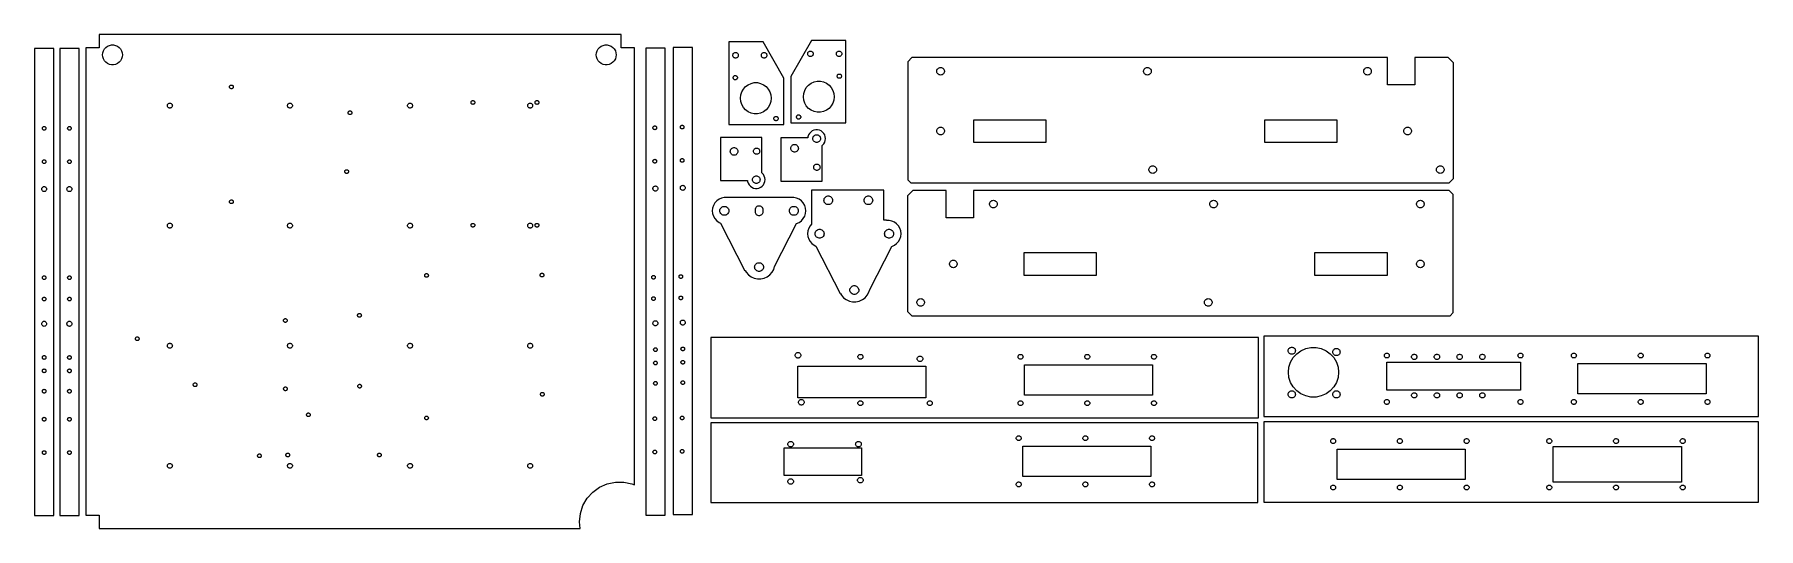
# Model space of a CAD drawing. Extents: x -131 to 1160, y 6 to 376.
import ezdxf

# ---------------------------------------------------------------- set-up
doc = ezdxf.new("R2010")
doc.units = 0
doc.layers.add('Layer_1', color=7, linetype='CONTINUOUS')

msp = doc.modelspace()

# ---------------------------------------------------------------- linework, layer by layer
at = {"layer": 'Layer_1', "color": 7}
for points in [[(277.107941, 11.229733), (277.763129, 17.458765), (279.698768, 23.415409), (282.829926, 28.8395), (287.021826, 33.493949), (292.089628, 37.175468), (297.811613, 39.722966), (303.939125, 41.025065), (310.20348, 41.025065), (316.330965, 39.722966), (318.160718, 38.908126), (318.160718, 366.020648), (308.172935, 366.020648), (308.172935, 376.007166), (-82.452149, 376.007166), (-82.452149, 366.020648), (-92.439932, 366.020648), (-92.439932, 16.22295), (-82.452149, 16.22295), (-82.452149, 6.236516), (277.633298, 6.236516)], [(-130.87387, 365.42079), (-130.87387, 15.912196), (-116.365285, 15.912196), (-116.365285, 365.42079)], [(-111.985028, 365.412122), (-111.985028, 15.903518), (-97.476442, 15.903518), (-97.476442, 365.412122)], [(-73.247411, 353.308821), (-74.779137, 353.634375), (-76.209787, 354.271515), (-77.476739, 355.191276), (-78.524555, 356.355707), (-79.307597, 357.710874), (-79.791504, 359.200859), (-79.955205, 360.75776), (-79.791504, 362.314653), (-79.307597, 363.804638), (-78.524555, 365.159815), (-77.476739, 366.324236), (-76.209787, 367.243994), (-74.779137, 367.881137), (-73.247411, 368.206701), (-71.681327, 368.206701), (-70.149601, 367.881137), (-68.718951, 367.243994), (-67.452002, 366.324236), (-66.404186, 365.159815), (-65.621143, 363.804638), (-65.137234, 362.314653), (-64.973533, 360.75776), (-65.137234, 359.200859), (-65.621143, 357.710874), (-66.404186, 356.355707), (-67.452002, 355.191276), (-68.718951, 354.271515), (-70.149601, 353.634375), (-71.681327, 353.308821)], [(296.300472, 353.308821), (294.768349, 353.634375), (293.338091, 354.271515), (292.071637, 355.191276), (291.022908, 356.355707), (290.239873, 357.710874), (289.75648, 359.200859), (289.59265, 360.75776), (289.75648, 362.314653), (290.239873, 363.804638), (291.022908, 365.159815), (292.071637, 366.324236), (293.338091, 367.243994), (294.768349, 367.881137), (296.300472, 368.206701), (297.866567, 368.206701), (299.39869, 367.881137), (300.828922, 367.243994), (302.095376, 366.324236), (303.144105, 365.159815), (303.92714, 363.804638), (304.41056, 362.314653), (304.574337, 360.75776), (304.41056, 359.200859), (303.92714, 357.710874), (303.144105, 356.355707), (302.095376, 355.191276), (300.828922, 354.271515), (299.39869, 353.634375), (297.866567, 353.308821)], [(326.669056, 365.810558), (326.669056, 16.301954), (341.177642, 16.301954), (341.177642, 365.810558)], [(347.158336, 366.345069), (347.158336, 16.836465), (361.666922, 16.836465), (361.666922, 366.345069)], [(429.963606, 343.368216), (414.65246, 370.404217), (388.962635, 370.404217), (388.962635, 308.648245), (429.963606, 308.648245)], [(393.681559, 358.381629), (393.263993, 358.471887), (392.873891, 358.648462), (392.528478, 358.904417), (392.242834, 359.227822), (392.029289, 359.604801), (391.897394, 360.019469), (391.852732, 360.452002), (391.897394, 360.884532), (392.029289, 361.299211), (392.242834, 361.676189), (392.528478, 361.999595), (392.873891, 362.25554), (393.263993, 362.432125), (393.681559, 362.522382), (394.108596, 362.522382), (394.526161, 362.432125), (394.916237, 362.25554), (395.261677, 361.999595), (395.547321, 361.676189), (395.76084, 361.299211), (395.892761, 360.884532), (395.937422, 360.452002), (395.892761, 360.019469), (395.76084, 359.604801), (395.547321, 359.227822), (395.261677, 358.904417), (394.916237, 358.648462), (394.526161, 358.471887), (394.108596, 358.381629)], [(415.106882, 358.381629), (414.689316, 358.471887), (414.299215, 358.648462), (413.953801, 358.904417), (413.668131, 359.227822), (413.454612, 359.604801), (413.322717, 360.019469), (413.278055, 360.452002), (413.322717, 360.884532), (413.454612, 361.299211), (413.668131, 361.676189), (413.953801, 361.999595), (414.299215, 362.25554), (414.689316, 362.432125), (415.106882, 362.522382), (415.533919, 362.522382), (415.951485, 362.432125), (416.34156, 362.25554), (416.687, 361.999595), (416.972644, 361.676189), (417.186163, 361.299211), (417.318084, 360.884532), (417.362746, 360.452002), (417.318084, 360.019469), (417.186163, 359.604801), (416.972644, 359.227822), (416.687, 358.904417), (416.34156, 358.648462), (415.951485, 358.471887), (415.533919, 358.381629)], [(476.360146, 371.516382), (450.670321, 371.516382), (435.359175, 344.480299), (435.359175, 309.760211), (476.360146, 309.760211)], [(449.788889, 359.493763), (449.371244, 359.584018), (448.981195, 359.760603), (448.635781, 360.016548), (448.350084, 360.339954), (448.136592, 360.716929), (448.004644, 361.1316), (447.959983, 361.564141), (448.004644, 361.996671), (448.136592, 362.41135), (448.350084, 362.788328), (448.635781, 363.111731), (448.981195, 363.367686), (449.371244, 363.544272), (449.788889, 363.634529), (450.215847, 363.634529), (450.633491, 363.544272), (451.02354, 363.367686), (451.368954, 363.111731), (451.654651, 362.788328), (451.868143, 362.41135), (452.000091, 361.996671), (452.044753, 361.564141), (452.000091, 361.1316), (451.868143, 360.716929), (451.654651, 360.339954), (451.368954, 360.016548), (451.02354, 359.760603), (450.633491, 359.584018), (450.215847, 359.493763)], [(471.214159, 359.493763), (470.79662, 359.584018), (470.406518, 359.760603), (470.061105, 360.016548), (469.775434, 360.339954), (469.561915, 360.716929), (469.430021, 361.1316), (469.385359, 361.564141), (469.430021, 361.996671), (469.561915, 362.41135), (469.775434, 362.788328), (470.061105, 363.111731), (470.406518, 363.367686), (470.79662, 363.544272), (471.214159, 363.634529), (471.641223, 363.634529), (472.058762, 363.544272), (472.448864, 363.367686), (472.794304, 363.111731), (473.079948, 362.788328), (473.293466, 362.41135), (473.425361, 361.996671), (473.470023, 361.564141), (473.425361, 361.1316), (473.293466, 360.716929), (473.079948, 360.339954), (472.794304, 360.016548), (472.448864, 359.760603), (472.058762, 359.584018), (471.641223, 359.493763)], [(525.197917, 264.953857), (928.064353, 264.953857), (931.310367, 268.186669), (931.310367, 354.726657), (927.315239, 358.705498), (902.345716, 358.705498), (902.345716, 338.313878), (881.870696, 338.313878), (881.870696, 358.705498), (525.946979, 358.705498), (522.808729, 355.580118), (522.808729, 267.333202)], [(544.547795, 348.806126), (544.67162, 349.386037), (544.913582, 349.927147), (545.26352, 350.406606), (545.705771, 350.803497), (546.221153, 351.099756), (546.787044, 351.282845), (547.378916, 351.344546), (547.97071, 351.282845), (548.536733, 351.099756), (549.052062, 350.803497), (549.49434, 350.406606), (549.844278, 349.927147), (550.086239, 349.386037), (550.210064, 348.806126), (550.210064, 348.213247), (550.086239, 347.633336), (549.844278, 347.092226), (549.49434, 346.612778), (549.052062, 346.215876), (548.536733, 345.919246), (547.97071, 345.736157), (547.378916, 345.674457), (546.787044, 345.736157), (546.221153, 345.919246), (545.705771, 346.215876), (545.26352, 346.612778), (544.913582, 347.092226), (544.67162, 347.633336), (544.547795, 348.213247)], [(699.35934, 348.806126), (699.482027, 349.386037), (699.724756, 349.927147), (700.074297, 350.406606), (700.51676, 350.803497), (701.032115, 351.099756), (701.597451, 351.282845), (702.18972, 351.344546), (702.78199, 351.282845), (703.347325, 351.099756), (703.862681, 350.803497), (704.305117, 350.406606), (704.654685, 349.927147), (704.897413, 349.386037), (705.020101, 348.806126), (705.020101, 348.213247), (704.897413, 347.633336), (704.654685, 347.092226), (704.305117, 346.612778), (703.862681, 346.215876), (703.347325, 345.919246), (702.78199, 345.736157), (702.18972, 345.674457), (701.597451, 345.736157), (701.032115, 345.919246), (700.51676, 346.215876), (700.074297, 346.612778), (699.724756, 347.092226), (699.482027, 347.633336), (699.35934, 348.213247)], [(864.158297, 348.806126), (864.280985, 349.386037), (864.523713, 349.927147), (864.873281, 350.406606), (865.315744, 350.803497), (865.831072, 351.099756), (866.396434, 351.282845), (866.988704, 351.344546), (867.580947, 351.282845), (868.146282, 351.099756), (868.661638, 350.803497), (869.104101, 350.406606), (869.453642, 349.927147), (869.696397, 349.386037), (869.819058, 348.806126), (869.819058, 348.213247), (869.696397, 347.633336), (869.453642, 347.092226), (869.104101, 346.612778), (868.661638, 346.215876), (868.146282, 345.919246), (867.580947, 345.736157), (866.988704, 345.674457), (866.396434, 345.736157), (865.831072, 345.919246), (865.315744, 346.215876), (864.873281, 346.612778), (864.523713, 347.092226), (864.280985, 347.633336), (864.158297, 348.213247)], [(16.236108, 335.420977), (15.958449, 335.510869), (15.704756, 335.656678), (15.488025, 335.852414), (15.316234, 336.089095), (15.197377, 336.355734), (15.136452, 336.642344), (15.136452, 336.933951), (15.197377, 337.220569), (15.316234, 337.487208), (15.488025, 337.723881), (15.704756, 337.919625), (15.958449, 338.065424), (16.236108, 338.155318), (16.526753, 338.186314), (16.817397, 338.155318), (17.095056, 338.065424), (17.348744, 337.919625), (17.56548, 337.723881), (17.737272, 337.487208), (17.856125, 337.220569), (17.917053, 336.933951), (17.917053, 336.642344), (17.856125, 336.355734), (17.737272, 336.089095), (17.56548, 335.852414), (17.348744, 335.656678), (17.095056, 335.510869), (16.817397, 335.420977), (16.526753, 335.389978)], [(393.537281, 342.075491), (393.214199, 342.145558), (392.912441, 342.282461), (392.645265, 342.480375), (392.424232, 342.730665), (392.259026, 343.022223), (392.15695, 343.342459), (392.122475, 343.677376), (392.15695, 344.012286), (392.259026, 344.332522), (392.424232, 344.624082), (392.645265, 344.87437), (392.912441, 345.072283), (393.214199, 345.209189), (393.537281, 345.279254), (393.867508, 345.279254), (394.190617, 345.209189), (394.492348, 345.072283), (394.759524, 344.87437), (394.980557, 344.624082), (395.145763, 344.332522), (395.247839, 344.012286), (395.282314, 343.677376), (395.247839, 343.342459), (395.145763, 343.022223), (394.980557, 342.730665), (394.759524, 342.480375), (394.492348, 342.282461), (394.190617, 342.145558), (393.867508, 342.075491)], [(407.927466, 316.634901), (405.576643, 317.144314), (403.381051, 318.140923), (401.436708, 319.581079), (399.828544, 321.40187), (398.626833, 323.523754), (397.8842, 325.853971), (397.632952, 328.290734), (397.8842, 330.727488), (398.626833, 333.057702), (399.828544, 335.179589), (401.436708, 337.000391), (403.381051, 338.440534), (405.576643, 339.437145), (407.927466, 339.946558), (410.330835, 339.946558), (412.681658, 339.437145), (414.87725, 338.440534), (416.821567, 337.000391), (418.429757, 335.179589), (419.631442, 333.057702), (420.374075, 330.727488), (420.625349, 328.290734), (420.374075, 325.853971), (419.631442, 323.523754), (418.429757, 321.40187), (416.821567, 319.581079), (414.87725, 318.140923), (412.681658, 317.144314), (410.330835, 316.634901)], [(454.991946, 317.746887), (452.641097, 318.2563), (450.445505, 319.252919), (448.501161, 320.69307), (446.892998, 322.513869), (445.691339, 324.635764), (444.948654, 326.965986), (444.697432, 329.402756), (444.948654, 331.839516), (445.691339, 334.169749), (446.892998, 336.29163), (448.501161, 338.11244), (450.445505, 339.552594), (452.641097, 340.54921), (454.991946, 341.058626), (457.395315, 341.058626), (459.746138, 340.54921), (461.94173, 339.552594), (463.886047, 338.11244), (465.494238, 336.29163), (466.695922, 334.169749), (467.438555, 331.839516), (467.68983, 329.402756), (467.438555, 326.965986), (466.695922, 324.635764), (465.494238, 322.513869), (463.886047, 320.69307), (461.94173, 319.252919), (459.746138, 318.2563), (457.395315, 317.746887)], [(471.455247, 343.187564), (471.132165, 343.257631), (470.830407, 343.394534), (470.563231, 343.592448), (470.342198, 343.842738), (470.176992, 344.134306), (470.074916, 344.454542), (470.040441, 344.78946), (470.074916, 345.124367), (470.176992, 345.444602), (470.342198, 345.73616), (470.563231, 345.986451), (470.830407, 346.184375), (471.132165, 346.321268), (471.455247, 346.391335), (471.785474, 346.391335), (472.108583, 346.321268), (472.41034, 346.184375), (472.67749, 345.986451), (472.898549, 345.73616), (473.063755, 345.444602), (473.165699, 345.124367), (473.20028, 344.78946), (473.165699, 344.454542), (473.063755, 344.134306), (472.898549, 343.842738), (472.67749, 343.592448), (472.41034, 343.394534), (472.108583, 343.257631), (471.785474, 343.187564)], [(-29.710078, 320.971489), (-30.087917, 321.052383), (-30.440783, 321.20917), (-30.753301, 321.435863), (-31.011786, 321.723471), (-31.204948, 322.058016), (-31.324304, 322.424528), (-31.364656, 322.809008), (-31.324304, 323.193489), (-31.204948, 323.559992), (-31.011786, 323.894536), (-30.753301, 324.182154), (-30.440783, 324.408846), (-30.087917, 324.565633), (-29.710078, 324.646529), (-29.32375, 324.646529), (-28.945911, 324.565633), (-28.593045, 324.408846), (-28.280527, 324.182154), (-28.022045, 323.894536), (-27.828981, 323.559992), (-27.709524, 323.193489), (-27.669175, 322.809008), (-27.709524, 322.424528), (-27.828981, 322.058016), (-28.022045, 321.723471), (-28.280527, 321.435863), (-28.593045, 321.20917), (-28.945911, 321.052383), (-29.32375, 320.971489)], [(60.180344, 320.971489), (59.801805, 321.052383), (59.449237, 321.20917), (59.136621, 321.435863), (58.877938, 321.723471), (58.685173, 322.058016), (58.56532, 322.424528), (58.525368, 322.809008), (58.56532, 323.193489), (58.685173, 323.559992), (58.877938, 323.894536), (59.136621, 324.182154), (59.449237, 324.408846), (59.801805, 324.565633), (60.180344, 324.646529), (60.565871, 324.646529), (60.944408, 324.565633), (61.296979, 324.408846), (61.609594, 324.182154), (61.868278, 323.894536), (62.061042, 323.559992), (62.180899, 323.193489), (62.220848, 322.809008), (62.180899, 322.424528), (62.061042, 322.058016), (61.868278, 321.723471), (61.609594, 321.435863), (61.296979, 321.20917), (60.944408, 321.052383), (60.565871, 320.971489)], [(150.070365, 320.971489), (149.691828, 321.052383), (149.33926, 321.20917), (149.026645, 321.435863), (148.767961, 321.723471), (148.575197, 322.058016), (148.45534, 322.424528), (148.415391, 322.809008), (148.45534, 323.193489), (148.575197, 323.559992), (148.767961, 323.894536), (149.026645, 324.182154), (149.33926, 324.408846), (149.691828, 324.565633), (150.070365, 324.646529), (150.455895, 324.646529), (150.834434, 324.565633), (151.186999, 324.408846), (151.499618, 324.182154), (151.758301, 323.894536), (151.951066, 323.559992), (152.070919, 323.193489), (152.110871, 322.809008), (152.070919, 322.424528), (151.951066, 322.058016), (151.758301, 321.723471), (151.499618, 321.435863), (151.186999, 321.20917), (150.834434, 321.052383), (150.455895, 320.971489)], [(197.014933, 323.738747), (196.737253, 323.828642), (196.483571, 323.97444), (196.26685, 324.170174), (196.095056, 324.406857), (195.976179, 324.673496), (195.915272, 324.960114), (195.915272, 325.251722), (195.976179, 325.538329), (196.095056, 325.804971), (196.26685, 326.041651), (196.483571, 326.237387), (196.737253, 326.383186), (197.014933, 326.473078), (197.305578, 326.504076), (197.596223, 326.473078), (197.873877, 326.383186), (198.127559, 326.237387), (198.344306, 326.041651), (198.5161, 325.804971), (198.634951, 325.538329), (198.695884, 325.251722), (198.695884, 324.960114), (198.634951, 324.673496), (198.5161, 324.406857), (198.344306, 324.170174), (198.127559, 323.97444), (197.873877, 323.828642), (197.596223, 323.738747), (197.305578, 323.707751)], [(239.96038, 320.971489), (239.581841, 321.052383), (239.229284, 321.20917), (238.916652, 321.435863), (238.657995, 321.723471), (238.46522, 322.058016), (238.345364, 322.424528), (238.305411, 322.809008), (238.345364, 323.193489), (238.46522, 323.559992), (238.657995, 323.894536), (238.916652, 324.182154), (239.229284, 324.408846), (239.581841, 324.565633), (239.96038, 324.646529), (240.345905, 324.646529), (240.72447, 324.565633), (241.077028, 324.408846), (241.389633, 324.182154), (241.648316, 323.894536), (241.841091, 323.559992), (241.960921, 323.193489), (242.000873, 322.809008), (241.960921, 322.424528), (241.841091, 322.058016), (241.648316, 321.723471), (241.389633, 321.435863), (241.077028, 321.20917), (240.72447, 321.052383), (240.345905, 320.971489)], [(244.956269, 323.738747), (244.678615, 323.828642), (244.424906, 323.97444), (244.208186, 324.170174), (244.036392, 324.406857), (243.917568, 324.673496), (243.856634, 324.960114), (243.856634, 325.251722), (243.917568, 325.538329), (244.036392, 325.804971), (244.208186, 326.041651), (244.424906, 326.237387), (244.678615, 326.383186), (244.956269, 326.473078), (245.246914, 326.504076), (245.537559, 326.473078), (245.815212, 326.383186), (246.068921, 326.237387), (246.285668, 326.041651), (246.457436, 325.804971), (246.576286, 325.538329), (246.63722, 325.251722), (246.63722, 324.960114), (246.576286, 324.673496), (246.457436, 324.406857), (246.285668, 324.170174), (246.068921, 323.97444), (245.815212, 323.828642), (245.537559, 323.738747), (245.246914, 323.707751)], [(105.040459, 316.035156), (104.7628, 316.125049), (104.509107, 316.270858), (104.292374, 316.466593), (104.120585, 316.703275), (104.001731, 316.969914), (103.940803, 317.256522), (103.940803, 317.54813), (104.001731, 317.834748), (104.120585, 318.101388), (104.292374, 318.33806), (104.509107, 318.533795), (104.7628, 318.679604), (105.040459, 318.769497), (105.331104, 318.800495), (105.621746, 318.769497), (105.899408, 318.679604), (106.153098, 318.533795), (106.369832, 318.33806), (106.541623, 318.101388), (106.660476, 317.834748), (106.721402, 317.54813), (106.721402, 317.256522), (106.660476, 316.969914), (106.541623, 316.703275), (106.369832, 316.466593), (106.153098, 316.270858), (105.899408, 316.125049), (105.621746, 316.035156), (105.331104, 316.004158)], [(424.043978, 311.498691), (423.720869, 311.568755), (423.419111, 311.705658), (423.151935, 311.903575), (422.930902, 312.153863), (422.765696, 312.445433), (422.663646, 312.765659), (422.629145, 313.100576), (422.663646, 313.435486), (422.765696, 313.755719), (422.930902, 314.047279), (423.151935, 314.297578), (423.419111, 314.495483), (423.720869, 314.632387), (424.043978, 314.702454), (424.374178, 314.702454), (424.697287, 314.632387), (424.999044, 314.495483), (425.26622, 314.297578), (425.487253, 314.047279), (425.652459, 313.755719), (425.754509, 313.435486), (425.789011, 313.100576), (425.754509, 312.765659), (425.652459, 312.445433), (425.487253, 312.153863), (425.26622, 311.903575), (424.999044, 311.705658), (424.697287, 311.568755), (424.374178, 311.498691)], [(440.948551, 312.610652), (440.625468, 312.680719), (440.323737, 312.817633), (440.056535, 313.015536), (439.835502, 313.265835), (439.670375, 313.557405), (439.568299, 313.877639), (439.533718, 314.212548), (439.568299, 314.547466), (439.670375, 314.867701), (439.835502, 315.159259), (440.056535, 315.409547), (440.323737, 315.607471), (440.625468, 315.744367), (440.948551, 315.814431), (441.278857, 315.814431), (441.601939, 315.744367), (441.903644, 315.607471), (442.170873, 315.409547), (442.391879, 315.159259), (442.557032, 314.867701), (442.659082, 314.547466), (442.693584, 314.212548), (442.659082, 313.877639), (442.557032, 313.557405), (442.391879, 313.265835), (442.170873, 313.015536), (441.903644, 312.817633), (441.601939, 312.680719), (441.278857, 312.610652)], [(572.348254, 312.202678), (626.282455, 312.202678), (626.282455, 295.093629), (572.348254, 295.093629)], [(790.082663, 312.202678), (844.016865, 312.202678), (844.016865, 295.093629), (790.082663, 295.093629)], [(-122.272848, 305.608886), (-122.331692, 305.322289), (-122.446838, 305.055668), (-122.613235, 304.818972), (-122.823631, 304.62326), (-123.068794, 304.477474), (-123.338008, 304.387595), (-123.619577, 304.356586), (-123.901094, 304.387595), (-124.170334, 304.477474), (-124.415497, 304.62326), (-124.625867, 304.818972), (-124.79229, 305.055668), (-124.90741, 305.322289), (-124.966254, 305.608886), (-124.966254, 305.900456), (-124.90741, 306.187053), (-124.79229, 306.453674), (-124.625867, 306.690343), (-124.415497, 306.886082), (-124.170334, 307.031868), (-123.901094, 307.121747), (-123.619577, 307.152703), (-123.338008, 307.121747), (-123.068794, 307.031868), (-122.823631, 306.886082), (-122.613235, 306.690343), (-122.446838, 306.453674), (-122.331692, 306.187053), (-122.272848, 305.900456)], [(-103.384006, 305.600218), (-103.442849, 305.313621), (-103.557996, 305.047), (-103.724392, 304.810304), (-103.934789, 304.614592), (-104.179952, 304.468807), (-104.449166, 304.378928), (-104.730735, 304.347918), (-105.012252, 304.378928), (-105.281492, 304.468807), (-105.526655, 304.614592), (-105.737025, 304.810304), (-105.903448, 305.047), (-106.018568, 305.313621), (-106.077411, 305.600218), (-106.077411, 305.891789), (-106.018568, 306.178385), (-105.903448, 306.445006), (-105.737025, 306.681676), (-105.526655, 306.877414), (-105.281492, 307.0232), (-105.012252, 307.113079), (-104.730735, 307.144035), (-104.449166, 307.113079), (-104.179952, 307.0232), (-103.934789, 306.877414), (-103.724392, 306.681676), (-103.557996, 306.445006), (-103.442849, 306.178385), (-103.384006, 305.891789)], [(334.786446, 305.998664), (334.727682, 305.712068), (334.612562, 305.445447), (334.446139, 305.208777), (334.235795, 305.013039), (333.990606, 304.867253), (333.721366, 304.777374), (333.439823, 304.746418), (333.158306, 304.777374), (332.889066, 304.867253), (332.643903, 305.013039), (332.433533, 305.208777), (332.26711, 305.445447), (332.151964, 305.712068), (332.093226, 305.998664), (332.093226, 306.290235), (332.151964, 306.576858), (332.26711, 306.843479), (332.433533, 307.080149), (332.643903, 307.275861), (332.889066, 307.421646), (333.158306, 307.511525), (333.439823, 307.542482), (333.721366, 307.511525), (333.990606, 307.421646), (334.235795, 307.275861), (334.446139, 307.080149), (334.612562, 306.843479), (334.727682, 306.576858), (334.786446, 306.290235)], [(355.275727, 306.533176), (355.216963, 306.246579), (355.101843, 305.979958), (354.93542, 305.743289), (354.725049, 305.54755), (354.479886, 305.401764), (354.210646, 305.311885), (353.929103, 305.280929), (353.647587, 305.311885), (353.378347, 305.401764), (353.133157, 305.54755), (352.922814, 305.743289), (352.756391, 305.979958), (352.641244, 306.246579), (352.582506, 306.533176), (352.582506, 306.824746), (352.641244, 307.11137), (352.756391, 307.37799), (352.922814, 307.61466), (353.133157, 307.810372), (353.378347, 307.956158), (353.647587, 308.046037), (353.929103, 308.076993), (354.210646, 308.046037), (354.479886, 307.956158), (354.725049, 307.810372), (354.93542, 307.61466), (355.101843, 307.37799), (355.216963, 307.11137), (355.275727, 306.824746)], [(411.460024, 261.071068), (412.721319, 261.632566), (413.838231, 262.444067), (414.762024, 263.470069), (415.452428, 264.665768), (415.879015, 265.978768), (416.023319, 267.351869), (415.879015, 268.724866), (415.452428, 270.037964), (414.762024, 271.233565), (413.838231, 272.259564), (413.584919, 272.443666), (413.584919, 298.969765), (382.596893, 298.969765), (382.596893, 266.660967), (402.887921, 266.660967), (402.959623, 265.978768), (403.386184, 264.665768), (404.076482, 263.470069), (405.000381, 262.444067), (406.117293, 261.632566), (407.378509, 261.071068), (408.729021, 260.784066), (410.109591, 260.784066)], [(458.75874, 293.0087), (459.012052, 293.192688), (459.935845, 294.218689), (460.626248, 295.4144), (461.052836, 296.727387), (461.19714, 298.100397), (461.052836, 299.473486), (460.626248, 300.786486), (459.935845, 301.982184), (459.012052, 303.008182), (457.89514, 303.819683), (456.633845, 304.381184), (455.283438, 304.668284), (453.902842, 304.668284), (452.552329, 304.381184), (451.29114, 303.819683), (450.174228, 303.008182), (449.250329, 301.982184), (448.560031, 300.786486), (448.133444, 299.473486), (448.046845, 298.649087), (427.770713, 298.649087), (427.770713, 266.340298), (458.75874, 266.340298)], [(454.295245, 295.266209), (453.712448, 295.390079), (453.168147, 295.63239), (452.686235, 295.98259), (452.287534, 296.425288), (451.98964, 296.941276), (451.805543, 297.507886), (451.743233, 298.100397), (451.805543, 298.692976), (451.98964, 299.259587), (452.287534, 299.775588), (452.686235, 300.218286), (453.168147, 300.568486), (453.712448, 300.810886), (454.295245, 300.934688), (454.891034, 300.934688), (455.473726, 300.810886), (456.018027, 300.568486), (456.500045, 300.218286), (456.898745, 299.775588), (457.19664, 299.259587), (457.380737, 298.692976), (457.44302, 298.100397), (457.380737, 297.507886), (457.19664, 296.941276), (456.898745, 296.425288), (456.500045, 295.98259), (456.018027, 295.63239), (455.473726, 295.390079), (454.891034, 295.266209)], [(544.547795, 304.044058), (544.67162, 304.623966), (544.913582, 305.165076), (545.26352, 305.644527), (545.705771, 306.041426), (546.221153, 306.337685), (546.787044, 306.520785), (547.378916, 306.582486), (547.97071, 306.520785), (548.536733, 306.337685), (549.052062, 306.041426), (549.49434, 305.644527), (549.844278, 305.165076), (550.086239, 304.623966), (550.210064, 304.044058), (550.210064, 303.451177), (550.086239, 302.871276), (549.844278, 302.330156), (549.49434, 301.850707), (549.052062, 301.453808), (548.536733, 301.157168), (547.97071, 300.974065), (547.378916, 300.912367), (546.787044, 300.974065), (546.221153, 301.157168), (545.705771, 301.453808), (545.26352, 301.850707), (544.913582, 302.330156), (544.67162, 302.871276), (544.547795, 303.451177)], [(894.121751, 304.044058), (894.244439, 304.623966), (894.487167, 305.165076), (894.836735, 305.644527), (895.279198, 306.041426), (895.794526, 306.337685), (896.359862, 306.520785), (896.952158, 306.582486), (897.544401, 306.520785), (898.109736, 306.337685), (898.625092, 306.041426), (899.067555, 305.644527), (899.417096, 305.165076), (899.659824, 304.623966), (899.782512, 304.044058), (899.782512, 303.451177), (899.659824, 302.871276), (899.417096, 302.330156), (899.067555, 301.850707), (898.625092, 301.453808), (898.109736, 301.157168), (897.544401, 300.974065), (896.952158, 300.912367), (896.359862, 300.974065), (895.794526, 301.157168), (895.279198, 301.453808), (894.836735, 301.850707), (894.487167, 302.330156), (894.244439, 302.871276), (894.121751, 303.451177)], [(392.540252, 285.650365), (391.957507, 285.774264), (391.413233, 286.016564), (390.931241, 286.366764), (390.532567, 286.809565), (390.234673, 287.325465), (390.050576, 287.892065), (389.988293, 288.484666), (390.050576, 289.077166), (390.234673, 289.643766), (390.532567, 290.159764), (390.931241, 290.602566), (391.413233, 290.952665), (391.957507, 291.195065), (392.540252, 291.318965), (393.136094, 291.318965), (393.718785, 291.195065), (394.263086, 290.952665), (394.745104, 290.602566), (395.143805, 290.159764), (395.441699, 289.643766), (395.625796, 289.077166), (395.688106, 288.484666), (395.625796, 287.892065), (395.441699, 287.325465), (395.143805, 286.809565), (394.745104, 286.366764), (394.263086, 286.016564), (393.718785, 285.774264), (393.136094, 285.650365)], [(409.41752, 286.310566), (408.937116, 286.412666), (408.488409, 286.612464), (408.091031, 286.901166), (407.762419, 287.266164), (407.516806, 287.691564), (407.365015, 288.158665), (407.313606, 288.647165), (407.365015, 289.135665), (407.516806, 289.602864), (407.762419, 290.028166), (408.091031, 290.393264), (408.488409, 290.681964), (408.937116, 290.881664), (409.41752, 290.983864), (409.908719, 290.983864), (410.389229, 290.881664), (410.837909, 290.681964), (411.235313, 290.393264), (411.563926, 290.028166), (411.809512, 289.602864), (411.96133, 289.135665), (412.012633, 288.647165), (411.96133, 288.158665), (411.809512, 287.691564), (411.563926, 287.266164), (411.235313, 286.901166), (410.837909, 286.612464), (410.389229, 286.412666), (409.908719, 286.310566)], [(437.775006, 288.011893), (437.192288, 288.135792), (436.648013, 288.378102), (436.165995, 288.728302), (435.767348, 289.171104), (435.469453, 289.687091), (435.285356, 290.253702), (435.223073, 290.846183), (435.285356, 291.438689), (435.469453, 292.005397), (435.767348, 292.521279), (436.165995, 292.964088), (436.648013, 293.314288), (437.192288, 293.556599), (437.775006, 293.6805), (438.370821, 293.6805), (438.953645, 293.556599), (439.49792, 293.314288), (439.979911, 292.964088), (440.378532, 292.521279), (440.6764, 292.005397), (440.860524, 291.438689), (440.922833, 290.846183), (440.860524, 290.253702), (440.6764, 289.687091), (440.378532, 289.171104), (439.979911, 288.728302), (439.49792, 288.378102), (438.953645, 288.135792), (438.370821, 288.011893)], [(-122.272848, 280.643967), (-122.331692, 280.35737), (-122.446838, 280.090749), (-122.613235, 279.85408), (-122.823631, 279.658367), (-123.068794, 279.512555), (-123.338008, 279.422703), (-123.619577, 279.391694), (-123.901094, 279.422703), (-124.170334, 279.512555), (-124.415497, 279.658367), (-124.625867, 279.85408), (-124.79229, 280.090749), (-124.90741, 280.35737), (-124.966254, 280.643967), (-124.966254, 280.935564), (-124.90741, 281.222161), (-124.79229, 281.488781), (-124.625867, 281.725451), (-124.415497, 281.92119), (-124.170334, 282.066975), (-123.901094, 282.156854), (-123.619577, 282.18781), (-123.338008, 282.156854), (-123.068794, 282.066975), (-122.823631, 281.92119), (-122.613235, 281.725451), (-122.446838, 281.488781), (-122.331692, 281.222161), (-122.272848, 280.935564)], [(-103.384006, 280.635299), (-103.442849, 280.348702), (-103.557996, 280.082081), (-103.724392, 279.845412), (-103.934789, 279.649699), (-104.179952, 279.503887), (-104.449166, 279.414035), (-104.730735, 279.383026), (-105.012252, 279.414035), (-105.281492, 279.503887), (-105.526655, 279.649699), (-105.737025, 279.845412), (-105.903448, 280.082081), (-106.018568, 280.348702), (-106.077411, 280.635299), (-106.077411, 280.926896), (-106.018568, 281.213493), (-105.903448, 281.480113), (-105.737025, 281.716783), (-105.526655, 281.912522), (-105.281492, 282.058307), (-105.012252, 282.148186), (-104.730735, 282.179142), (-104.449166, 282.148186), (-104.179952, 282.058307), (-103.934789, 281.912522), (-103.724392, 281.716783), (-103.557996, 281.480113), (-103.442849, 281.213493), (-103.384006, 280.926896)], [(102.5545, 272.043568), (102.276841, 272.13346), (102.023151, 272.279269), (101.806417, 272.475002), (101.634626, 272.711686), (101.51577, 272.978325), (101.454847, 273.264932), (101.454847, 273.55654), (101.51577, 273.84315), (101.634626, 274.109799), (101.806417, 274.346469), (102.023151, 274.542205), (102.276841, 274.688015), (102.5545, 274.777907), (102.845145, 274.808905), (103.13579, 274.777907), (103.413449, 274.688015), (103.667139, 274.542205), (103.883873, 274.346469), (104.055664, 274.109799), (104.174518, 273.84315), (104.235446, 273.55654), (104.235446, 273.264932), (104.174518, 272.978325), (104.055664, 272.711686), (103.883873, 272.475002), (103.667139, 272.279269), (103.413449, 272.13346), (103.13579, 272.043568), (102.845145, 272.012569)], [(334.786446, 281.033745), (334.727682, 280.747149), (334.612562, 280.480528), (334.446139, 280.243858), (334.235795, 280.048146), (333.990606, 279.902334), (333.721366, 279.812455), (333.439823, 279.781499), (333.158306, 279.812455), (332.889066, 279.902334), (332.643903, 280.048146), (332.433533, 280.243858), (332.26711, 280.480528), (332.151964, 280.747149), (332.093226, 281.033745), (332.093226, 281.325343), (332.151964, 281.611939), (332.26711, 281.87856), (332.433533, 282.11523), (332.643903, 282.310968), (332.889066, 282.456754), (333.158306, 282.546633), (333.439823, 282.577589), (333.721366, 282.546633), (333.990606, 282.456754), (334.235795, 282.310968), (334.446139, 282.11523), (334.612562, 281.87856), (334.727682, 281.611939), (334.786446, 281.325343)], [(355.275727, 281.568256), (355.216963, 281.28166), (355.101843, 281.015039), (354.93542, 280.778369), (354.725049, 280.582657), (354.479886, 280.436845), (354.210646, 280.346966), (353.929103, 280.31601), (353.647587, 280.346966), (353.378347, 280.436845), (353.133157, 280.582657), (352.922814, 280.778369), (352.756391, 281.015039), (352.641244, 281.28166), (352.582506, 281.568256), (352.582506, 281.859854), (352.641244, 282.14645), (352.756391, 282.413071), (352.922814, 282.649741), (353.133157, 282.84548), (353.378347, 282.991265), (353.647587, 283.081144), (353.929103, 283.1121), (354.210646, 283.081144), (354.479886, 282.991265), (354.725049, 282.84548), (354.93542, 282.649741), (355.101843, 282.413071), (355.216963, 282.14645), (355.275727, 281.859854)], [(454.530434, 274.305923), (454.04995, 274.408026), (453.601243, 274.607812), (453.203945, 274.896499), (452.875253, 275.261516), (452.62964, 275.686886), (452.477849, 276.154059), (452.426546, 276.642509), (452.477849, 277.131009), (452.62964, 277.598207), (452.875253, 278.023499), (453.203945, 278.388499), (453.601243, 278.677289), (454.04995, 278.876999), (454.530434, 278.979208), (455.021633, 278.979208), (455.502036, 278.876999), (455.950743, 278.677289), (456.348148, 278.388499), (456.676839, 278.023499), (456.922346, 277.598207), (457.074138, 277.131009), (457.12552, 276.642509), (457.074138, 276.154059), (456.922346, 275.686886), (456.676839, 275.261516), (456.348148, 274.896499), (455.950743, 274.607812), (455.502036, 274.408026), (455.021633, 274.305923)], [(703.354443, 275.197386), (703.47713, 275.777326), (703.719859, 276.318426), (704.069426, 276.797904), (704.511862, 277.194779), (705.027271, 277.491059), (705.592553, 277.674151), (706.184849, 277.735852), (706.777146, 277.674151), (707.342428, 277.491059), (707.85781, 277.194779), (708.300273, 276.797904), (708.64984, 276.318426), (708.892569, 275.777326), (709.015256, 275.197386), (709.015256, 274.604534), (708.892569, 274.024621), (708.64984, 273.483521), (708.300273, 273.00407), (707.85781, 272.607168), (707.342428, 272.310517), (706.777146, 272.127426), (706.184849, 272.065725), (705.592553, 272.127426), (705.027271, 272.310517), (704.511862, 272.607168), (704.069426, 273.00407), (703.719859, 273.483521), (703.47713, 274.024621), (703.354443, 274.604534)], [(918.5919, 275.197386), (918.714587, 275.777326), (918.957316, 276.318426), (919.306857, 276.797904), (919.749319, 277.194779), (920.264701, 277.491059), (920.83001, 277.674151), (921.422306, 277.735852), (922.014576, 277.674151), (922.579885, 277.491059), (923.095214, 277.194779), (923.537676, 276.797904), (923.887244, 276.318426), (924.129973, 275.777326), (924.25266, 275.197386), (924.25266, 274.604534), (924.129973, 274.024621), (923.887244, 273.483521), (923.537676, 273.00407), (923.095214, 272.607168), (922.579885, 272.310517), (922.014576, 272.127426), (921.422306, 272.065725), (920.83001, 272.127426), (920.264701, 272.310517), (919.749319, 272.607168), (919.306857, 273.00407), (918.957316, 273.483521), (918.714587, 274.024621), (918.5919, 274.604534)], [(-121.791889, 260.11984), (-121.871819, 259.732384), (-122.028082, 259.369879), (-122.253904, 259.049336), (-122.539416, 258.783694), (-122.87213, 258.584992), (-123.237546, 258.463152), (-123.61963, 258.421215), (-124.001715, 258.463152), (-124.367131, 258.584992), (-124.699845, 258.783694), (-124.985357, 259.049336), (-125.211179, 259.369879), (-125.367441, 259.732384), (-125.447372, 260.11984), (-125.447372, 260.517271), (-125.367441, 260.904727), (-125.211179, 261.267206), (-124.985357, 261.587775), (-124.699845, 261.85339), (-124.367131, 262.052119), (-124.001715, 262.173933), (-123.61963, 262.215896), (-123.237546, 262.173933), (-122.87213, 262.052119), (-122.539416, 261.85339), (-122.253904, 261.587775), (-122.028082, 261.267206), (-121.871819, 260.904727), (-121.791889, 260.517271)], [(-102.903046, 260.111173), (-102.982977, 259.723717), (-103.13924, 259.361211), (-103.365062, 259.040668), (-103.650574, 258.775027), (-103.983287, 258.576325), (-104.348703, 258.454484), (-104.730788, 258.412548), (-105.112873, 258.454484), (-105.478289, 258.576325), (-105.811002, 258.775027), (-106.096514, 259.040668), (-106.322336, 259.361211), (-106.478599, 259.723717), (-106.55853, 260.111173), (-106.55853, 260.508603), (-106.478599, 260.896059), (-106.322336, 261.258538), (-106.096514, 261.579107), (-105.811002, 261.844723), (-105.478289, 262.043451), (-105.112873, 262.165265), (-104.730788, 262.207228), (-104.348703, 262.165265), (-103.983287, 262.043451), (-103.650574, 261.844723), (-103.365062, 261.579107), (-103.13924, 261.258538), (-102.982977, 260.896059), (-102.903046, 260.508603)], [(335.751038, 260.509619), (335.671134, 260.122163), (335.514871, 259.759658), (335.289049, 259.439115), (335.003537, 259.1735), (334.670823, 258.974771), (334.305407, 258.852931), (333.923323, 258.810994), (333.541238, 258.852931), (333.175822, 258.974771), (332.843108, 259.1735), (332.557596, 259.439115), (332.331774, 259.759658), (332.175511, 260.122163), (332.095607, 260.509619), (332.095607, 260.90705), (332.175511, 261.294506), (332.331774, 261.657011), (332.557596, 261.977554), (332.843108, 262.243169), (333.175822, 262.441898), (333.541238, 262.563712), (333.923323, 262.605675), (334.305407, 262.563712), (334.670823, 262.441898), (335.003537, 262.243169), (335.289049, 261.977554), (335.514871, 261.657011), (335.671134, 261.294506), (335.751038, 260.90705)], [(356.240318, 261.04413), (356.160414, 260.656675), (356.004151, 260.294169), (355.778329, 259.973626), (355.492817, 259.708011), (355.160104, 259.509283), (354.794688, 259.387442), (354.412603, 259.345505), (354.030518, 259.387442), (353.665102, 259.509283), (353.332389, 259.708011), (353.046877, 259.973626), (352.821055, 260.294169), (352.664792, 260.656675), (352.584888, 261.04413), (352.584888, 261.441561), (352.664792, 261.829017), (352.821055, 262.191523), (353.046877, 262.512065), (353.332389, 262.77768), (353.665102, 262.976409), (354.030518, 263.098223), (354.412603, 263.140186), (354.794688, 263.098223), (355.160104, 262.976409), (355.492817, 262.77768), (355.778329, 262.512065), (356.004151, 262.191523), (356.160414, 261.829017), (356.240318, 261.441561)], [(409.121425, 264.517567), (408.538627, 264.641466), (407.994326, 264.883766), (407.512414, 265.233966), (407.113714, 265.676768), (406.815819, 266.192668), (406.631722, 266.759369), (406.569413, 267.351869), (406.631722, 267.944369), (406.815819, 268.510966), (407.113714, 269.026964), (407.512414, 269.469766), (407.994326, 269.819865), (408.538627, 270.062265), (409.121425, 270.186064), (409.717214, 270.186064), (410.299932, 270.062265), (410.844206, 269.819865), (411.326224, 269.469766), (411.724925, 269.026964), (412.022819, 268.510966), (412.206916, 267.944369), (412.269199, 267.351869), (412.206916, 266.759369), (412.022819, 266.192668), (411.724925, 265.676768), (411.326224, 265.233966), (410.844206, 264.883766), (410.299932, 264.641466), (409.717214, 264.517567)], [(486.525253, 176.51864), (488.817073, 177.53903), (490.846613, 179.0136), (492.525262, 180.87791), (493.779572, 183.050509), (494.470055, 185.17559), (510.86467, 217.351749), (510.907268, 217.360745), (512.817057, 218.211065), (514.508353, 219.439864), (515.907258, 220.993455), (516.952574, 222.803954), (517.598554, 224.792264), (517.817074, 226.871365), (517.598554, 228.950466), (516.952574, 230.938765), (515.907258, 232.749165), (514.508353, 234.302764), (512.817057, 235.531664), (510.907268, 236.381966), (508.862356, 236.816565), (506.817074, 236.816565), (506.817074, 236.931365), (504.817063, 236.931365), (504.817063, 259.43136), (450.817059, 259.43136), (450.817059, 233.959965), (449.72687, 232.749155), (448.681554, 230.938765), (448.035574, 228.950455), (447.817055, 226.871354), (448.035574, 224.792256), (448.681554, 222.803954), (449.72687, 220.993455), (451.125775, 219.439864), (452.817071, 218.211065), (454.00005, 217.684354), (472.154673, 182.054036), (472.367266, 182.162385), (473.108867, 180.877905), (474.787516, 179.013595), (476.817055, 177.539024), (479.108876, 176.518635), (481.562727, 175.997136), (484.071401, 175.997136)], [(927.964394, 259.253748), (572.040755, 259.253748), (572.040755, 238.862136), (551.56571, 238.862136), (551.56571, 259.253748), (526.596187, 259.253748), (522.601031, 255.274878), (522.601031, 168.734919), (525.847098, 165.502107), (928.713482, 165.502107), (931.10267, 167.881558), (931.10267, 256.128246)], [(16.236108, 249.426104), (15.958449, 249.515999), (15.704756, 249.661798), (15.488025, 249.857531), (15.316234, 250.094214), (15.197377, 250.360853), (15.136452, 250.647471), (15.136452, 250.939079), (15.197377, 251.225689), (15.316234, 251.492328), (15.488025, 251.729009), (15.704756, 251.924745), (15.958449, 252.070554), (16.236108, 252.160446), (16.526753, 252.191445), (16.817397, 252.160446), (17.095056, 252.070554), (17.348744, 251.924745), (17.56548, 251.729009), (17.737272, 251.492328), (17.856125, 251.225689), (17.917053, 250.939079), (17.917053, 250.647471), (17.856125, 250.360853), (17.737272, 250.094214), (17.56548, 249.857531), (17.348744, 249.661798), (17.095056, 249.515999), (16.817397, 249.426104), (16.526753, 249.395108)], [(415.234173, 193.6859), (417.525967, 194.706289), (419.555533, 196.18086), (421.234156, 198.045169), (422.488466, 200.217769), (423.178975, 202.34286), (439.573564, 234.519011), (439.616162, 234.528007), (441.525978, 235.378327), (443.217274, 236.607126), (444.616179, 238.160717), (445.661468, 239.971227), (446.307475, 241.959528), (446.525968, 244.038627), (446.307475, 246.117725), (445.661468, 248.106024), (444.616179, 249.916425), (443.217274, 251.470021), (441.525978, 252.698921), (439.616162, 253.54922), (437.571277, 253.983819), (435.525968, 253.983819), (435.525968, 254.098619), (387.525948, 254.098619), (387.525948, 253.983819), (385.480639, 253.983819), (383.435728, 253.54922), (381.525939, 252.698921), (379.834643, 251.470021), (378.435738, 249.916425), (377.390448, 248.106024), (376.744415, 246.117725), (376.525949, 244.038627), (376.744415, 241.959518), (377.390448, 239.971216), (378.435738, 238.160717), (379.834643, 236.607126), (381.525939, 235.378327), (382.708944, 234.851616), (400.863541, 199.221298), (401.076134, 199.329647), (401.817761, 198.045167), (403.496383, 196.180857), (405.525949, 194.706286), (407.817743, 193.685897), (410.271621, 193.164398), (412.780268, 193.164398)], [(385.175734, 240.70702), (384.490754, 240.85262), (383.850938, 241.13742), (383.284333, 241.54912), (382.815756, 242.069521), (382.465554, 242.67602), (382.249151, 243.342119), (382.175941, 244.038629), (382.249151, 244.735126), (382.465554, 245.401228), (382.815756, 246.007727), (383.284333, 246.528128), (383.850938, 246.939828), (384.490754, 247.224628), (385.175734, 247.370228), (385.876139, 247.370228), (386.561145, 247.224628), (387.200934, 246.939828), (387.767539, 246.528128), (388.236143, 246.007727), (388.586345, 245.401228), (388.802748, 244.735126), (388.875958, 244.038629), (388.802748, 243.342119), (388.586345, 242.67602), (388.236143, 242.069521), (387.767539, 241.54912), (387.200934, 241.13742), (386.561145, 240.85262), (385.876139, 240.70702)], [(411.238515, 240.303721), (410.676143, 240.42322), (410.150945, 240.657019), (409.685834, 240.994921), (409.301156, 241.42222), (409.013713, 241.920121), (408.836045, 242.466819), (408.775958, 243.038621), (408.828557, 243.53862), (408.775958, 244.038629), (408.828557, 244.538631), (408.775958, 245.038627), (408.836045, 245.610328), (409.013713, 246.157127), (409.301156, 246.655028), (409.685834, 247.082227), (410.150971, 247.420227), (410.676143, 247.654028), (411.238515, 247.773527), (411.813401, 247.773527), (412.375747, 247.654028), (412.900945, 247.420227), (413.366056, 247.082227), (413.750734, 246.655028), (414.038203, 246.157127), (414.215845, 245.610328), (414.275958, 245.038627), (414.223465, 244.538631), (414.275958, 244.038629), (414.223465, 243.53862), (414.275958, 243.038621), (414.215845, 242.466819), (414.038203, 241.920121), (413.750734, 241.42222), (413.366056, 240.994921), (412.900945, 240.657019), (412.375747, 240.42322), (411.813401, 240.303721)], [(437.175778, 240.70702), (436.490771, 240.85262), (435.850982, 241.13742), (435.284377, 241.54912), (434.815774, 242.069521), (434.465545, 242.67602), (434.249169, 243.342119), (434.175958, 244.038629), (434.249169, 244.735126), (434.465545, 245.401228), (434.815774, 246.007727), (435.284377, 246.528128), (435.850982, 246.939828), (436.490771, 247.224628), (437.175778, 247.370228), (437.876183, 247.370228), (438.561163, 247.224628), (439.200978, 246.939828), (439.767583, 246.528128), (440.23616, 246.007727), (440.586363, 245.401228), (440.802765, 244.735126), (440.875976, 244.038629), (440.802765, 243.342119), (440.586363, 242.67602), (440.23616, 242.069521), (439.767583, 241.54912), (439.200978, 241.13742), (438.561163, 240.85262), (437.876183, 240.70702)], [(462.977362, 248.699167), (462.312755, 248.840478), (461.692069, 249.116767), (461.142371, 249.516168), (460.687764, 250.021073), (460.348065, 250.609464), (460.138066, 251.255664), (460.067051, 251.931372), (460.138066, 252.607073), (460.348065, 253.253273), (460.687764, 253.841672), (461.142371, 254.346558), (461.692069, 254.74597), (462.312755, 255.022259), (462.977362, 255.16357), (463.656759, 255.16357), (464.321366, 255.022259), (464.942052, 254.74597), (465.491777, 254.346558), (465.946331, 253.841672), (466.286056, 253.253273), (466.496056, 252.607073), (466.567044, 251.931372), (466.496056, 251.255664), (466.286056, 250.609464), (465.946331, 250.021073), (465.491777, 249.516168), (464.942052, 249.116767), (464.321366, 248.840478), (463.656759, 248.699167)], [(492.977355, 248.699167), (492.312722, 248.840478), (491.692036, 249.116767), (491.14239, 249.516168), (490.687757, 250.021073), (490.348032, 250.609464), (490.138085, 251.255664), (490.067071, 251.931372), (490.138085, 252.607073), (490.348032, 253.253273), (490.687757, 253.841672), (491.14239, 254.346558), (491.692062, 254.74597), (492.312722, 255.022259), (492.977355, 255.16357), (493.656752, 255.16357), (494.321359, 255.022259), (494.942072, 254.74597), (495.49177, 254.346558), (495.946377, 253.841672), (496.286076, 253.253273), (496.496075, 252.607073), (496.567063, 251.931372), (496.496075, 251.255664), (496.286076, 250.609464), (495.946377, 250.021073), (495.49177, 249.516168), (494.942072, 249.116767), (494.321359, 248.840478), (493.656752, 248.699167)], [(589.753128, 248.761577), (589.630441, 248.181896), (589.387712, 247.640487), (589.038171, 247.160985), (588.595708, 246.764396), (588.0803, 246.468137), (587.515017, 246.285037), (586.922721, 246.223037), (586.330451, 246.285037), (585.765143, 246.468137), (585.249761, 246.764396), (584.807298, 247.160985), (584.457731, 247.640487), (584.215028, 248.181896), (584.092341, 248.761577), (584.092341, 249.354267), (584.215028, 249.933996), (584.457731, 250.475407), (584.807298, 250.954856), (585.249761, 251.351456), (585.765143, 251.647715), (586.330451, 251.830818), (586.922721, 251.892817), (587.515017, 251.830818), (588.0803, 251.647715), (588.595708, 251.351456), (589.038171, 250.954856), (589.387712, 250.475407), (589.630441, 249.933996), (589.753128, 249.354267)], [(754.552085, 248.761577), (754.429398, 248.181896), (754.186669, 247.640487), (753.837101, 247.160985), (753.394639, 246.764396), (752.879257, 246.468137), (752.313975, 246.285037), (751.721678, 246.223037), (751.129409, 246.285037), (750.5641, 246.468137), (750.048718, 246.764396), (749.606255, 247.160985), (749.256688, 247.640487), (749.013985, 248.181896), (748.891298, 248.761577), (748.891298, 249.354267), (749.013985, 249.933996), (749.256688, 250.475407), (749.606255, 250.954856), (750.048718, 251.351456), (750.5641, 251.647715), (751.129409, 251.830818), (751.721678, 251.892817), (752.313975, 251.830818), (752.879257, 251.647715), (753.394639, 251.351456), (753.837101, 250.954856), (754.186669, 250.475407), (754.429398, 249.933996), (754.552085, 249.354267)], [(909.363603, 248.761577), (909.239778, 248.181896), (908.997817, 247.640487), (908.647879, 247.160985), (908.205654, 246.764396), (907.690246, 246.468137), (907.124355, 246.285037), (906.532509, 246.223037), (905.940689, 246.285037), (905.374666, 246.468137), (904.859337, 246.764396), (904.417059, 247.160985), (904.067121, 247.640487), (903.82516, 248.181896), (903.701335, 248.761577), (903.701335, 249.354267), (903.82516, 249.933996), (904.067121, 250.475407), (904.417059, 250.954856), (904.859337, 251.351456), (905.374666, 251.647715), (905.940689, 251.830818), (906.532509, 251.892817), (907.124355, 251.830818), (907.690246, 251.647715), (908.205654, 251.351456), (908.647879, 250.954856), (908.997817, 250.475407), (909.239778, 249.933996), (909.363603, 249.354267)], [(-29.710078, 231.092866), (-30.087917, 231.17376), (-30.440783, 231.330546), (-30.753301, 231.557241), (-31.011786, 231.844849), (-31.204948, 232.179404), (-31.324304, 232.545905), (-31.364656, 232.930386), (-31.324304, 233.314866), (-31.204948, 233.681369), (-31.011786, 234.015922), (-30.753301, 234.303532), (-30.440783, 234.530224), (-30.087917, 234.687011), (-29.710078, 234.767905), (-29.32375, 234.767905), (-28.945911, 234.687011), (-28.593045, 234.530224), (-28.280527, 234.303532), (-28.022045, 234.015922), (-27.828981, 233.681369), (-27.709524, 233.314866), (-27.669175, 232.930386), (-27.709524, 232.545905), (-27.828981, 232.179404), (-28.022045, 231.844849), (-28.280527, 231.557241), (-28.593045, 231.330546), (-28.945911, 231.17376), (-29.32375, 231.092866)], [(60.180344, 231.092866), (59.801805, 231.17376), (59.449237, 231.330546), (59.136621, 231.557241), (58.877938, 231.844849), (58.685173, 232.179404), (58.56532, 232.545905), (58.525368, 232.930386), (58.56532, 233.314866), (58.685173, 233.681369), (58.877938, 234.015922), (59.136621, 234.303532), (59.449237, 234.530224), (59.801805, 234.687011), (60.180344, 234.767905), (60.565871, 234.767905), (60.944408, 234.687011), (61.296979, 234.530224), (61.609594, 234.303532), (61.868278, 234.015922), (62.061042, 233.681369), (62.180899, 233.314866), (62.220848, 232.930386), (62.180899, 232.545905), (62.061042, 232.179404), (61.868278, 231.844849), (61.609594, 231.557241), (61.296979, 231.330546), (60.944408, 231.17376), (60.565871, 231.092866)], [(150.070365, 231.092866), (149.691828, 231.17376), (149.33926, 231.330546), (149.026645, 231.557241), (148.767961, 231.844849), (148.575197, 232.179404), (148.45534, 232.545905), (148.415391, 232.930386), (148.45534, 233.314866), (148.575197, 233.681369), (148.767961, 234.015922), (149.026645, 234.303532), (149.33926, 234.530224), (149.691828, 234.687011), (150.070365, 234.767905), (150.455895, 234.767905), (150.834434, 234.687011), (151.186999, 234.530224), (151.499618, 234.303532), (151.758301, 234.015922), (151.951066, 233.681369), (152.070919, 233.314866), (152.110871, 232.930386), (152.070919, 232.545905), (151.951066, 232.179404), (151.758301, 231.844849), (151.499618, 231.557241), (151.186999, 231.330546), (150.834434, 231.17376), (150.455895, 231.092866)], [(197.014933, 231.862827), (196.737253, 231.952719), (196.483571, 232.098518), (196.26685, 232.294254), (196.095056, 232.530937), (195.976179, 232.797576), (195.915272, 233.084194), (195.915272, 233.375791), (195.976179, 233.662409), (196.095056, 233.929048), (196.26685, 234.165731), (196.483571, 234.361465), (196.737253, 234.507266), (197.014933, 234.597158), (197.305578, 234.628157), (197.596223, 234.597158), (197.873877, 234.507266), (198.127559, 234.361465), (198.344306, 234.165731), (198.5161, 233.929048), (198.634951, 233.662409), (198.695884, 233.375791), (198.695884, 233.084194), (198.634951, 232.797576), (198.5161, 232.530937), (198.344306, 232.294254), (198.127559, 232.098518), (197.873877, 231.952719), (197.596223, 231.862827), (197.305578, 231.831829)], [(239.96038, 231.092866), (239.581841, 231.17376), (239.229284, 231.330546), (238.916652, 231.557241), (238.657995, 231.844849), (238.46522, 232.179404), (238.345364, 232.545905), (238.305411, 232.930386), (238.345364, 233.314866), (238.46522, 233.681369), (238.657995, 234.015922), (238.916652, 234.303532), (239.229284, 234.530224), (239.581841, 234.687011), (239.96038, 234.767905), (240.345905, 234.767905), (240.72447, 234.687011), (241.077028, 234.530224), (241.389633, 234.303532), (241.648316, 234.015922), (241.841091, 233.681369), (241.960921, 233.314866), (242.000873, 232.930386), (241.960921, 232.545905), (241.841091, 232.179404), (241.648316, 231.844849), (241.389633, 231.557241), (241.077028, 231.330546), (240.72447, 231.17376), (240.345905, 231.092866)], [(244.956269, 231.862827), (244.678615, 231.952719), (244.424906, 232.098518), (244.208186, 232.294254), (244.036392, 232.530937), (243.917568, 232.797576), (243.856634, 233.084194), (243.856634, 233.375791), (243.917568, 233.662409), (244.036392, 233.929048), (244.208186, 234.165731), (244.424906, 234.361465), (244.678615, 234.507266), (244.956269, 234.597158), (245.246914, 234.628157), (245.537559, 234.597158), (245.815212, 234.507266), (246.068921, 234.361465), (246.285668, 234.165731), (246.457436, 233.929048), (246.576286, 233.662409), (246.63722, 233.375791), (246.63722, 233.084194), (246.576286, 232.797576), (246.457436, 232.530937), (246.285668, 232.294254), (246.068921, 232.098518), (245.815212, 231.952719), (245.537559, 231.862827), (245.246914, 231.831829)], [(456.466866, 223.53976), (455.78186, 223.685361), (455.142071, 223.970161), (454.575466, 224.38186), (454.106862, 224.902261), (453.75666, 225.50876), (453.540257, 226.17486), (453.467047, 226.871359), (453.540257, 227.567859), (453.75666, 228.233961), (454.106862, 228.840471), (454.575466, 229.360869), (455.142071, 229.772561), (455.78186, 230.057361), (456.466866, 230.202969), (457.167271, 230.202969), (457.852251, 230.057361), (458.492066, 229.772561), (459.058671, 229.360869), (459.527275, 228.840471), (459.877451, 228.233961), (460.093854, 227.567859), (460.167037, 226.871359), (460.093854, 226.17486), (459.877451, 225.50876), (459.527275, 224.902261), (459.058671, 224.38186), (458.492066, 223.970161), (457.852251, 223.685361), (457.167271, 223.53976)], [(508.466831, 223.53976), (507.781851, 223.685361), (507.142062, 223.970161), (506.575457, 224.38186), (506.106853, 224.902261), (505.756651, 225.50876), (505.540275, 226.17486), (505.467064, 226.871359), (505.540275, 227.567859), (505.756651, 228.233961), (506.106853, 228.840471), (506.575457, 229.360869), (507.142062, 229.772561), (507.781851, 230.057361), (508.466831, 230.202969), (509.167262, 230.202969), (509.852242, 230.057361), (510.492031, 229.772561), (511.058663, 229.360869), (511.527266, 228.840471), (511.877469, 228.233961), (512.093871, 227.567859), (512.167055, 226.871359), (512.093871, 226.17486), (511.877469, 225.50876), (511.527266, 224.902261), (511.058663, 224.38186), (510.492031, 223.970161), (509.852242, 223.685361), (509.167262, 223.53976)], [(559.789674, 203.999567), (559.667013, 203.419846), (559.424284, 202.878437), (559.074717, 202.398975), (558.632254, 202.002386), (558.116872, 201.706137), (557.551564, 201.523046), (556.959294, 201.461046), (556.366998, 201.523046), (555.801715, 201.706137), (555.286307, 202.002386), (554.843871, 202.398975), (554.494303, 202.878437), (554.251574, 203.419846), (554.128887, 203.999567), (554.128887, 204.592226), (554.251574, 205.171946), (554.494303, 205.713355), (554.843871, 206.192807), (555.286307, 206.589406), (555.801715, 206.885666), (556.366998, 207.068768), (556.959294, 207.130768), (557.551564, 207.068768), (558.116872, 206.885666), (558.632254, 206.589406), (559.074717, 206.192807), (559.424284, 205.713355), (559.667013, 205.171946), (559.789674, 204.592226)], [(663.828762, 195.641879), (609.894561, 195.641879), (609.894561, 212.750957), (663.828762, 212.750957)], [(881.563118, 195.641879), (827.628917, 195.641879), (827.628917, 212.750957), (881.563118, 212.750957)], [(909.363603, 203.999567), (909.239778, 203.419846), (908.997817, 202.878437), (908.647879, 202.398975), (908.205654, 202.002386), (907.690246, 201.706137), (907.124355, 201.523046), (906.532509, 201.461046), (905.940689, 201.523046), (905.374666, 201.706137), (904.859337, 202.002386), (904.417059, 202.398975), (904.067121, 202.878437), (903.82516, 203.419846), (903.701335, 203.999567), (903.701335, 204.592226), (903.82516, 205.171946), (904.067121, 205.713355), (904.417059, 206.192807), (904.859337, 206.589406), (905.374666, 206.885666), (905.940689, 207.068768), (906.532509, 207.130768), (907.124355, 207.068768), (907.690246, 206.885666), (908.205654, 206.589406), (908.647879, 206.192807), (908.997817, 205.713355), (909.239778, 205.171946), (909.363603, 204.592226)], [(-122.272848, 193.816051), (-122.331692, 193.529454), (-122.446838, 193.262833), (-122.613235, 193.026164), (-122.823631, 192.830425), (-123.068794, 192.684639), (-123.338008, 192.594364), (-123.619577, 192.563857), (-123.901094, 192.594364), (-124.170334, 192.684639), (-124.415497, 192.830425), (-124.625867, 193.026164), (-124.79229, 193.262833), (-124.90741, 193.529454), (-124.966254, 193.816051), (-124.966254, 194.107648), (-124.90741, 194.394245), (-124.79229, 194.660865), (-124.625867, 194.897535), (-124.415497, 195.093247), (-124.170334, 195.239059), (-123.901094, 195.328938), (-123.619577, 195.359815), (-123.338008, 195.328938), (-123.068794, 195.239059), (-122.823631, 195.093247), (-122.613235, 194.897535), (-122.446838, 194.660865), (-122.331692, 194.394245), (-122.272848, 194.107648)], [(-103.384006, 193.807383), (-103.442849, 193.520786), (-103.557996, 193.254166), (-103.724392, 193.017496), (-103.934789, 192.821757), (-104.179952, 192.675972), (-104.449166, 192.585696), (-104.730735, 192.555189), (-105.012252, 192.585696), (-105.281492, 192.675972), (-105.526655, 192.821757), (-105.737025, 193.017496), (-105.903448, 193.254166), (-106.018568, 193.520786), (-106.077411, 193.807383), (-106.077411, 194.09898), (-106.018568, 194.385577), (-105.903448, 194.652198), (-105.737025, 194.888867), (-105.526655, 195.08458), (-105.281492, 195.230392), (-105.012252, 195.32027), (-104.730735, 195.351147), (-104.449166, 195.32027), (-104.179952, 195.230392), (-103.934789, 195.08458), (-103.724392, 194.888867), (-103.557996, 194.652198), (-103.442849, 194.385577), (-103.384006, 194.09898)], [(162.305397, 194.282577), (162.027738, 194.372472), (161.774045, 194.518271), (161.557314, 194.714004), (161.385523, 194.950687), (161.266669, 195.217326), (161.205741, 195.503944), (161.205741, 195.795552), (161.266669, 196.082159), (161.385523, 196.348801), (161.557314, 196.585482), (161.774045, 196.781218), (162.027738, 196.927016), (162.305397, 197.016908), (162.596042, 197.047907), (162.886686, 197.016908), (163.164345, 196.927016), (163.418036, 196.781218), (163.634769, 196.585482), (163.806561, 196.348801), (163.925414, 196.082159), (163.98634, 195.795552), (163.98634, 195.503944), (163.925414, 195.217326), (163.806561, 194.950687), (163.634769, 194.714004), (163.418036, 194.518271), (163.164345, 194.372472), (162.886686, 194.282577), (162.596042, 194.251581)], [(248.732641, 194.532238), (248.454987, 194.622133), (248.201304, 194.767932), (247.984584, 194.963676), (247.81279, 195.200348), (247.693913, 195.466987), (247.633006, 195.753605), (247.633006, 196.045213), (247.693913, 196.33182), (247.81279, 196.598462), (247.984584, 196.835142), (248.201304, 197.030878), (248.454987, 197.176688), (248.732641, 197.26658), (249.023312, 197.297578), (249.31393, 197.26658), (249.59161, 197.176688), (249.845293, 197.030878), (250.062013, 196.835142), (250.233834, 196.598462), (250.352684, 196.33182), (250.413618, 196.045213), (250.413618, 195.753605), (250.352684, 195.466987), (250.233834, 195.200348), (250.062013, 194.963676), (249.845293, 194.767932), (249.59161, 194.622133), (249.31393, 194.532238), (249.023312, 194.501242)], [(333.819209, 194.155585), (333.760445, 193.869703), (333.645325, 193.602685), (333.478902, 193.366201), (333.268532, 193.170674), (333.023369, 193.024491), (332.754129, 192.934216), (332.472586, 192.903656), (332.191069, 192.934216), (331.921803, 193.024491), (331.676666, 193.170674), (331.466269, 193.366201), (331.299899, 193.602685), (331.184726, 193.869703), (331.125856, 194.155585), (331.125856, 194.447791), (331.184726, 194.7337), (331.299899, 195.000717), (331.466269, 195.237175), (331.676666, 195.432703), (331.921803, 195.578911), (332.191069, 195.669161), (332.472586, 195.69972), (332.754129, 195.669161), (333.023369, 195.578911), (333.268532, 195.432703), (333.478902, 195.237175), (333.645325, 195.000717), (333.760445, 194.7337), (333.819209, 194.447791)], [(354.308489, 194.690096), (354.249725, 194.404214), (354.134605, 194.137197), (353.968182, 193.900712), (353.757812, 193.705185), (353.512649, 193.559003), (353.243409, 193.468727), (352.961866, 193.438168), (352.680349, 193.468727), (352.411083, 193.559003), (352.165946, 193.705185), (351.95555, 193.900712), (351.78918, 194.137197), (351.67398, 194.404214), (351.615137, 194.690096), (351.615137, 194.982302), (351.67398, 195.268211), (351.78918, 195.535229), (351.95555, 195.771687), (352.165946, 195.967214), (352.411083, 196.113423), (352.680349, 196.203672), (352.961866, 196.234231), (353.243409, 196.203672), (353.512649, 196.113423), (353.757812, 195.967214), (353.968182, 195.771687), (354.134605, 195.535229), (354.249725, 195.268211), (354.308489, 194.982302)], [(411.175782, 198.65197), (410.490749, 198.79757), (409.85096, 199.082421), (409.284382, 199.494091), (408.815752, 200.014521), (408.465576, 200.621049), (408.249146, 201.287109), (408.175963, 201.983601), (408.249146, 202.680119), (408.367706, 203.04485), (408.492986, 203.108749), (408.556989, 203.305549), (408.896714, 203.893929), (409.351321, 204.39886), (409.90102, 204.79822), (410.521706, 205.07458), (411.186286, 205.215809), (411.86571, 205.215809), (412.53029, 205.07458), (413.151003, 204.79822), (413.700674, 204.39886), (414.155308, 203.893929), (414.495006, 203.305549), (414.705006, 202.65936), (414.71506, 202.569261), (414.820735, 202.515461), (414.876641, 201.983609), (414.803431, 201.287119), (414.587002, 200.62106), (414.236853, 200.014529), (413.768223, 199.494099), (413.201617, 199.082431), (412.561828, 198.797581), (411.876769, 198.651981)], [(482.466915, 181.484711), (481.781855, 181.630311), (481.142066, 181.915161), (480.575461, 182.326821), (480.106831, 182.847259), (479.756682, 183.45379), (479.540279, 184.119849), (479.467069, 184.816341), (479.540279, 185.51286), (479.658812, 185.87758), (479.784093, 185.941479), (479.847989, 186.138279), (480.187714, 186.72667), (480.642348, 187.231601), (481.19202, 187.63096), (481.812706, 187.90732), (482.477313, 188.048549), (483.15671, 188.048549), (483.821317, 187.90732), (484.442003, 187.63096), (484.991675, 187.231601), (485.446308, 186.72667), (485.786033, 186.138279), (485.99598, 185.49209), (486.006034, 185.401991), (486.111682, 185.348191), (486.167589, 184.816349), (486.094379, 184.11986), (485.877949, 183.453801), (485.5278, 182.84727), (485.05917, 182.326829), (484.492591, 181.915169), (483.852802, 181.630321), (483.167743, 181.484721)], [(-122.272848, 177.838207), (-122.331692, 177.552325), (-122.446838, 177.285281), (-122.613235, 177.048823), (-122.823631, 176.853296), (-123.068794, 176.707113), (-123.338008, 176.616838), (-123.619577, 176.586252), (-123.901094, 176.616838), (-124.170334, 176.707113), (-124.415497, 176.853296), (-124.625867, 177.048823), (-124.79229, 177.285281), (-124.90741, 177.552325), (-124.966254, 177.838207), (-124.966254, 178.130413), (-124.90741, 178.416295), (-124.79229, 178.683339), (-124.625867, 178.919797), (-124.415497, 179.115324), (-124.170334, 179.261507), (-123.901094, 179.351783), (-123.619577, 179.382316), (-123.338008, 179.351783), (-123.068794, 179.261507), (-122.823631, 179.115324), (-122.613235, 178.919797), (-122.446838, 178.683339), (-122.331692, 178.416295), (-122.272848, 178.130413)], [(-103.384006, 177.829539), (-103.442849, 177.543657), (-103.557996, 177.276613), (-103.724392, 177.040155), (-103.934789, 176.844628), (-104.179952, 176.698446), (-104.449166, 176.60817), (-104.730735, 176.577584), (-105.012252, 176.60817), (-105.281492, 176.698446), (-105.526655, 176.844628), (-105.737025, 177.040155), (-105.903448, 177.276613), (-106.018568, 177.543657), (-106.077411, 177.829539), (-106.077411, 178.121745), (-106.018568, 178.407628), (-105.903448, 178.674672), (-105.737025, 178.91113), (-105.526655, 179.106657), (-105.281492, 179.252839), (-105.012252, 179.343115), (-104.730735, 179.373648), (-104.449166, 179.343115), (-104.179952, 179.252839), (-103.934789, 179.106657), (-103.724392, 178.91113), (-103.557996, 178.674672), (-103.442849, 178.407628), (-103.384006, 178.121745)], [(333.819209, 178.178059), (333.760445, 177.892177), (333.645325, 177.625133), (333.478902, 177.388675), (333.268532, 177.193148), (333.023369, 177.046965), (332.754129, 176.95669), (332.472586, 176.92613), (332.191069, 176.95669), (331.921803, 177.046965), (331.676666, 177.193148), (331.466269, 177.388675), (331.299899, 177.625133), (331.184726, 177.892177), (331.125856, 178.178059), (331.125856, 178.470265), (331.184726, 178.756147), (331.299899, 179.023165), (331.466269, 179.259649), (331.676666, 179.455176), (331.921803, 179.601359), (332.191069, 179.691635), (332.472586, 179.722194), (332.754129, 179.691635), (333.023369, 179.601359), (333.268532, 179.455176), (333.478902, 179.259649), (333.645325, 179.023165), (333.760445, 178.756147), (333.819209, 178.470265)], [(354.308489, 178.71257), (354.249725, 178.426688), (354.134605, 178.159644), (353.968182, 177.923186), (353.757812, 177.727659), (353.512649, 177.581477), (353.243409, 177.491201), (352.961866, 177.460641), (352.680349, 177.491201), (352.411083, 177.581477), (352.165946, 177.727659), (351.95555, 177.923186), (351.78918, 178.159644), (351.67398, 178.426688), (351.615137, 178.71257), (351.615137, 179.004776), (351.67398, 179.290659), (351.78918, 179.557676), (351.95555, 179.794161), (352.165946, 179.989688), (352.411083, 180.13587), (352.680349, 180.226146), (352.961866, 180.256705), (353.243409, 180.226146), (353.512649, 180.13587), (353.757812, 179.989688), (353.968182, 179.794161), (354.134605, 179.557676), (354.249725, 179.290659), (354.308489, 179.004776)], [(535.319552, 175.152917), (535.196865, 174.573188), (534.954136, 174.031771), (534.604569, 173.55232), (534.162106, 173.155709), (533.646724, 172.859455), (533.081442, 172.676364), (532.489145, 172.614372), (531.896849, 172.676364), (531.331567, 172.859455), (530.816185, 173.155709), (530.373722, 173.55232), (530.024155, 174.031771), (529.781426, 174.573188), (529.658739, 175.152917), (529.658739, 175.745557), (529.781426, 176.325285), (530.024155, 176.866676), (530.373722, 177.346154), (530.816185, 177.742738), (531.331567, 178.038992), (531.896849, 178.222083), (532.489145, 178.284075), (533.081442, 178.222083), (533.646724, 178.038992), (534.162106, 177.742738), (534.604569, 177.346154), (534.954136, 176.866676), (535.196865, 176.325285), (535.319552, 175.745557)], [(750.556983, 175.152917), (750.434295, 174.573188), (750.191566, 174.031771), (749.841999, 173.55232), (749.399536, 173.155709), (748.884154, 172.859455), (748.318872, 172.676364), (747.726576, 172.614372), (747.13428, 172.676364), (746.568997, 172.859455), (746.053589, 173.155709), (745.611153, 173.55232), (745.261585, 174.031771), (745.018856, 174.573188), (744.896169, 175.152917), (744.896169, 175.745557), (745.018856, 176.325285), (745.261585, 176.866676), (745.611153, 177.346154), (746.053589, 177.742738), (746.568997, 178.038992), (747.13428, 178.222083), (747.726576, 178.284075), (748.318872, 178.222083), (748.884154, 178.038992), (749.399536, 177.742738), (749.841999, 177.346154), (750.191566, 176.866676), (750.434295, 176.325285), (750.556983, 175.745557)], [(-121.791889, 159.262023), (-121.871819, 158.874091), (-122.028082, 158.511691), (-122.253904, 158.190831), (-122.539416, 157.925401), (-122.87213, 157.727096), (-123.237546, 157.604461), (-123.61963, 157.563001), (-124.001715, 157.604461), (-124.367131, 157.727096), (-124.699845, 157.925401), (-124.985357, 158.190831), (-125.211179, 158.511691), (-125.367441, 158.874091), (-125.447372, 159.262023), (-125.447372, 159.658686), (-125.367441, 160.046618), (-125.211179, 160.409018), (-124.985357, 160.729878), (-124.699845, 160.995308), (-124.367131, 161.193614), (-124.001715, 161.316248), (-123.61963, 161.357708), (-123.237546, 161.316248), (-122.87213, 161.193614), (-122.539416, 160.995308), (-122.253904, 160.729878), (-122.028082, 160.409018), (-121.871819, 160.046618), (-121.791889, 159.658686)], [(-102.903046, 159.253355), (-102.982977, 158.865423), (-103.13924, 158.503023), (-103.365062, 158.182163), (-103.650574, 157.916733), (-103.983287, 157.718428), (-104.348703, 157.595794), (-104.730788, 157.554333), (-105.112873, 157.595794), (-105.478289, 157.718428), (-105.811002, 157.916733), (-106.096514, 158.182163), (-106.322336, 158.503023), (-106.478599, 158.865423), (-106.55853, 159.253355), (-106.55853, 159.650019), (-106.478599, 160.037951), (-106.322336, 160.40035), (-106.096514, 160.721211), (-105.811002, 160.986641), (-105.478289, 161.184946), (-105.112873, 161.30758), (-104.730788, 161.34904), (-104.348703, 161.30758), (-103.983287, 161.184946), (-103.650574, 160.986641), (-103.365062, 160.721211), (-103.13924, 160.40035), (-102.982977, 160.037951), (-102.903046, 159.650019)], [(56.753538, 160.536156), (56.466888, 160.597052), (56.200212, 160.715893), (55.963502, 160.88766), (55.767743, 161.104372), (55.62192, 161.358023), (55.532031, 161.635653), (55.501069, 161.926261), (55.532031, 162.216869), (55.62192, 162.494485), (55.767743, 162.748147), (55.963502, 162.964851), (56.200212, 163.136626), (56.466888, 163.255459), (56.753538, 163.316352), (57.04518, 163.316352), (57.33183, 163.255459), (57.598503, 163.136626), (57.835213, 162.964851), (58.030975, 162.748147), (58.176795, 162.494485), (58.266685, 162.216869), (58.297646, 161.926261), (58.266685, 161.635653), (58.176795, 161.358023), (58.030975, 161.104372), (57.835213, 160.88766), (57.598503, 160.715893), (57.33183, 160.597052), (57.04518, 160.536156)], [(112.263621, 164.430899), (111.976972, 164.491793), (111.710301, 164.610633), (111.473586, 164.782401), (111.277829, 164.999105), (111.132006, 165.252766), (111.042117, 165.530394), (111.011155, 165.821002), (111.042117, 166.111609), (111.132006, 166.389229), (111.277829, 166.64289), (111.473586, 166.859592), (111.710301, 167.031359), (111.976972, 167.150199), (112.263621, 167.211096), (112.555263, 167.211096), (112.841913, 167.150199), (113.108589, 167.031359), (113.345299, 166.859592), (113.541059, 166.64289), (113.686881, 166.389229), (113.776771, 166.111609), (113.807732, 165.821002), (113.776771, 165.530394), (113.686881, 165.252766), (113.541059, 164.999105), (113.345299, 164.782401), (113.108589, 164.610633), (112.841913, 164.491793), (112.555263, 164.430899)], [(335.751038, 159.651802), (335.671134, 159.26387), (335.514871, 158.90147), (335.289049, 158.58061), (335.003537, 158.31518), (334.670823, 158.116875), (334.305407, 157.99424), (333.923323, 157.952806), (333.541238, 157.99424), (333.175822, 158.116875), (332.843108, 158.31518), (332.557596, 158.58061), (332.331774, 158.90147), (332.175511, 159.26387), (332.095607, 159.651802), (332.095607, 160.048465), (332.175511, 160.436397), (332.331774, 160.798797), (332.557596, 161.119657), (332.843108, 161.385061), (333.175822, 161.583393), (333.541238, 161.706027), (333.923323, 161.747461), (334.305407, 161.706027), (334.670823, 161.583393), (335.003537, 161.385061), (335.289049, 161.119657), (335.514871, 160.798797), (335.671134, 160.436397), (335.751038, 160.048465)], [(356.240318, 160.186313), (356.160414, 159.798381), (356.004151, 159.435981), (355.778329, 159.115121), (355.492817, 158.849691), (355.160104, 158.651386), (354.794688, 158.528751), (354.412603, 158.487318), (354.030518, 158.528751), (353.665102, 158.651386), (353.332389, 158.849691), (353.046877, 159.115121), (352.821055, 159.435981), (352.664792, 159.798381), (352.584888, 160.186313), (352.584888, 160.582976), (352.664792, 160.970909), (352.821055, 161.333308), (353.046877, 161.654169), (353.332389, 161.919572), (353.665102, 162.117904), (354.030518, 162.240538), (354.412603, 162.281972), (354.794688, 162.240538), (355.160104, 162.117904), (355.492817, 161.919572), (355.778329, 161.654169), (356.004151, 161.333308), (356.160414, 160.970909), (356.240318, 160.582976)], [(-54.088152, 146.870609), (-54.3741, 146.931506), (-54.641176, 147.050346), (-54.877687, 147.222113), (-55.073246, 147.438826), (-55.219468, 147.692476), (-55.309759, 147.970106), (-55.340321, 148.260714), (-55.309759, 148.551322), (-55.219468, 148.828949), (-55.073246, 149.0826), (-54.877687, 149.299315), (-54.641176, 149.47108), (-54.3741, 149.589923), (-54.088152, 149.650816), (-53.795909, 149.650816), (-53.509958, 149.589923), (-53.242887, 149.47108), (-53.006376, 149.299315), (-52.810815, 149.0826), (-52.664593, 148.828949), (-52.574304, 148.551322), (-52.543742, 148.260714), (-52.574304, 147.970106), (-52.664593, 147.692476), (-52.810815, 147.438826), (-53.006376, 147.222113), (-53.242887, 147.050346), (-53.509958, 146.931506), (-53.795909, 146.870609)], [(-29.710078, 141.214251), (-30.087917, 141.295145), (-30.440783, 141.451935), (-30.753301, 141.678638), (-31.011786, 141.966245), (-31.204948, 142.300789), (-31.324304, 142.667301), (-31.364656, 143.051783), (-31.324304, 143.436262), (-31.204948, 143.802763), (-31.011786, 144.137307), (-30.753301, 144.424925), (-30.440783, 144.65162), (-30.087917, 144.808407), (-29.710078, 144.889301), (-29.32375, 144.889301), (-28.945911, 144.808407), (-28.593045, 144.65162), (-28.280527, 144.424925), (-28.022045, 144.137307), (-27.828981, 143.802763), (-27.709524, 143.436262), (-27.669175, 143.051783), (-27.709524, 142.667301), (-27.828981, 142.300789), (-28.022045, 141.966245), (-28.280527, 141.678638), (-28.593045, 141.451935), (-28.945911, 141.295145), (-29.32375, 141.214251)], [(60.180344, 141.214251), (59.801805, 141.295145), (59.449237, 141.451935), (59.136621, 141.678638), (58.877938, 141.966245), (58.685173, 142.300789), (58.56532, 142.667301), (58.525368, 143.051783), (58.56532, 143.436262), (58.685173, 143.802763), (58.877938, 144.137307), (59.136621, 144.424925), (59.449237, 144.65162), (59.801805, 144.808407), (60.180344, 144.889301), (60.565871, 144.889301), (60.944408, 144.808407), (61.296979, 144.65162), (61.609594, 144.424925), (61.868278, 144.137307), (62.061042, 143.802763), (62.180899, 143.436262), (62.220848, 143.051783), (62.180899, 142.667301), (62.061042, 142.300789), (61.868278, 141.966245), (61.609594, 141.678638), (61.296979, 141.451935), (60.944408, 141.295145), (60.565871, 141.214251)], [(150.070365, 141.214251), (149.691828, 141.295145), (149.33926, 141.451935), (149.026645, 141.678638), (148.767961, 141.966245), (148.575197, 142.300789), (148.45534, 142.667301), (148.415391, 143.051783), (148.45534, 143.436262), (148.575197, 143.802763), (148.767961, 144.137307), (149.026645, 144.424925), (149.33926, 144.65162), (149.691828, 144.808407), (150.070365, 144.889301), (150.455895, 144.889301), (150.834434, 144.808407), (151.186999, 144.65162), (151.499618, 144.424925), (151.758301, 144.137307), (151.951066, 143.802763), (152.070919, 143.436262), (152.110871, 143.051783), (152.070919, 142.667301), (151.951066, 142.300789), (151.758301, 141.966245), (151.499618, 141.678638), (151.186999, 141.451935), (150.834434, 141.295145), (150.455895, 141.214251)], [(239.96038, 141.214251), (239.581841, 141.295145), (239.229284, 141.451935), (238.916652, 141.678638), (238.657995, 141.966245), (238.46522, 142.300789), (238.345364, 142.667301), (238.305411, 143.051783), (238.345364, 143.436262), (238.46522, 143.802763), (238.657995, 144.137307), (238.916652, 144.424925), (239.229284, 144.65162), (239.581841, 144.808407), (239.96038, 144.889301), (240.345905, 144.889301), (240.72447, 144.808407), (241.077028, 144.65162), (241.389633, 144.424925), (241.648316, 144.137307), (241.841091, 143.802763), (241.960921, 143.436262), (242.000873, 143.051783), (241.960921, 142.667301), (241.841091, 142.300789), (241.648316, 141.966245), (241.389633, 141.678638), (241.077028, 141.451935), (240.72447, 141.295145), (240.345905, 141.214251)], [(355.759332, 140.516289), (355.700595, 140.23038), (355.585448, 139.963362), (355.419051, 139.726878), (355.208681, 139.531351), (354.963518, 139.385168), (354.694278, 139.294893), (354.412735, 139.264333), (354.131192, 139.294893), (353.861952, 139.385168), (353.616789, 139.531351), (353.406419, 139.726878), (353.240023, 139.963362), (353.124876, 140.23038), (353.066112, 140.516289), (353.066112, 140.808468), (353.124876, 141.094377), (353.240023, 141.361394), (353.406419, 141.597852), (353.616789, 141.793379), (353.861952, 141.939588), (354.131192, 142.029864), (354.412735, 142.060397), (354.694278, 142.029864), (354.963518, 141.939588), (355.208681, 141.793379), (355.419051, 141.597852), (355.585448, 141.361394), (355.700595, 141.094377), (355.759332, 140.808468)], [(785.334319, 149.151151), (375.50299, 149.151151), (375.50299, 89.148837), (785.334319, 89.148837)], [(1159.650494, 150.085712), (789.408452, 150.085712), (789.408452, 90.073688), (1159.650494, 90.073688)], [(810.010392, 136.669194), (809.461831, 136.784843), (808.949386, 137.011115), (808.495732, 137.337955), (808.120367, 137.751366), (807.839936, 138.232934), (807.666634, 138.761969), (807.607631, 139.315107), (807.666634, 139.868218), (807.839936, 140.397173), (808.120367, 140.878821), (808.495732, 141.292126), (808.949386, 141.619072), (809.461831, 141.845264), (810.010392, 141.960914), (810.571256, 141.960914), (811.119816, 141.845264), (811.632182, 141.619072), (812.085942, 141.292126), (812.46128, 140.878821), (812.741686, 140.397173), (812.915014, 139.868218), (812.974043, 139.315107), (812.915014, 138.761969), (812.741686, 138.232934), (812.46128, 137.751366), (812.085942, 137.337955), (811.632182, 137.011115), (811.119816, 136.784843), (810.571256, 136.669194)], [(-122.272848, 134.099725), (-122.331692, 133.813816), (-122.446838, 133.546798), (-122.613235, 133.310314), (-122.823631, 133.114787), (-123.068794, 132.968604), (-123.338008, 132.878329), (-123.619577, 132.847743), (-123.901094, 132.878329), (-124.170334, 132.968604), (-124.415497, 133.114787), (-124.625867, 133.310314), (-124.79229, 133.546798), (-124.90741, 133.813816), (-124.966254, 134.099725), (-124.966254, 134.391904), (-124.90741, 134.677786), (-124.79229, 134.94483), (-124.625867, 135.181288), (-124.415497, 135.376816), (-124.170334, 135.523024), (-123.901094, 135.613274), (-123.619577, 135.643807), (-123.338008, 135.613274), (-123.068794, 135.523024), (-122.823631, 135.376816), (-122.613235, 135.181288), (-122.446838, 134.94483), (-122.331692, 134.677786), (-122.272848, 134.391904)], [(-103.384006, 134.091057), (-103.442849, 133.805148), (-103.557996, 133.538131), (-103.724392, 133.301646), (-103.934789, 133.106119), (-104.179952, 132.959937), (-104.449166, 132.869661), (-104.730735, 132.839075), (-105.012252, 132.869661), (-105.281492, 132.959937), (-105.526655, 133.106119), (-105.737025, 133.301646), (-105.903448, 133.538131), (-106.018568, 133.805148), (-106.077411, 134.091057), (-106.077411, 134.383236), (-106.018568, 134.669119), (-105.903448, 134.936163), (-105.737025, 135.172621), (-105.526655, 135.368148), (-105.281492, 135.514357), (-105.012252, 135.604606), (-104.730735, 135.635139), (-104.449166, 135.604606), (-104.179952, 135.514357), (-103.934789, 135.368148), (-103.724392, 135.172621), (-103.557996, 134.936163), (-103.442849, 134.669119), (-103.384006, 134.383236)], [(335.270078, 139.981777), (335.211314, 139.695869), (335.096194, 139.428851), (334.929771, 139.192366), (334.719401, 138.996839), (334.474238, 138.850657), (334.204998, 138.760381), (333.923455, 138.729822), (333.641912, 138.760381), (333.372672, 138.850657), (333.127509, 138.996839), (332.917139, 139.192366), (332.750742, 139.428851), (332.635595, 139.695869), (332.576831, 139.981777), (332.576831, 140.273957), (332.635595, 140.559865), (332.750742, 140.826883), (332.917139, 141.063341), (333.127509, 141.258868), (333.372672, 141.405077), (333.641912, 141.495353), (333.923455, 141.525886), (334.204998, 141.495353), (334.474238, 141.405077), (334.719401, 141.258868), (334.929771, 141.063341), (335.096194, 140.826883), (335.211314, 140.559865), (335.270078, 140.273957)], [(335.270078, 129.995794), (335.211314, 129.709911), (335.096194, 129.442894), (334.929771, 129.206409), (334.719401, 129.010882), (334.474238, 128.8647), (334.204998, 128.774424), (333.923455, 128.743865), (333.641912, 128.774424), (333.372672, 128.8647), (333.127509, 129.010882), (332.917139, 129.206409), (332.750742, 129.442894), (332.635595, 129.709911), (332.576831, 129.995794), (332.576831, 130.288), (332.635595, 130.573882), (332.750742, 130.840926), (332.917139, 131.077384), (333.127509, 131.272911), (333.372672, 131.41912), (333.641912, 131.509369), (333.923455, 131.539929), (334.204998, 131.509369), (334.474238, 131.41912), (334.719401, 131.272911), (334.929771, 131.077384), (335.096194, 130.840926), (335.211314, 130.573882), (335.270078, 130.288)], [(355.759332, 130.530305), (355.700595, 130.244423), (355.585448, 129.977405), (355.419051, 129.740921), (355.208681, 129.545394), (354.963518, 129.399211), (354.694278, 129.308935), (354.412735, 129.278376), (354.131192, 129.308935), (353.861952, 129.399211), (353.616789, 129.545394), (353.406419, 129.740921), (353.240023, 129.977405), (353.124876, 130.244423), (353.066112, 130.530305), (353.066112, 130.822511), (353.124876, 131.108393), (353.240023, 131.375437), (353.406419, 131.611895), (353.616789, 131.807422), (353.861952, 131.953631), (354.131192, 132.04388), (354.412735, 132.07444), (354.694278, 132.04388), (354.963518, 131.953631), (355.208681, 131.807422), (355.419051, 131.611895), (355.585448, 131.375437), (355.700595, 131.108393), (355.759332, 130.822511)], [(440.40724, 133.82188), (439.97835, 133.911706), (439.577692, 134.088792), (439.222912, 134.34475), (438.929542, 134.668256), (438.710282, 135.045287), (438.574736, 135.45944), (438.52891, 135.892457), (438.574736, 136.3255), (438.710282, 136.739547), (438.929542, 137.116684), (439.222912, 137.44019), (439.577692, 137.696148), (439.97835, 137.873313), (440.40724, 137.963165), (440.84576, 137.963165), (441.27465, 137.873313), (441.675308, 137.696148), (442.030088, 137.44019), (442.323458, 137.116684), (442.542692, 136.739547), (442.678264, 136.3255), (442.72409, 135.892457), (442.678264, 135.45944), (442.542692, 135.045287), (442.323458, 134.668256), (442.030088, 134.34475), (441.675308, 134.088792), (441.27465, 133.911706), (440.84576, 133.82188)], [(487.182239, 132.945739), (486.803674, 133.024611), (486.45109, 133.18061), (486.138458, 133.406114), (485.879749, 133.691203), (485.686947, 134.023308), (485.56709, 134.388168), (485.527138, 134.769671), (485.56709, 135.150988), (485.686947, 135.515955), (485.879749, 135.84806), (486.138458, 136.133042), (486.45109, 136.358547), (486.803674, 136.514545), (487.182239, 136.594423), (487.567817, 136.594423), (487.946383, 136.514545), (488.298966, 136.358547), (488.611624, 136.133042), (488.870334, 135.84806), (489.063109, 135.515955), (489.182966, 135.150988), (489.222918, 134.769671), (489.182966, 134.388168), (489.063109, 134.023308), (488.870334, 133.691203), (488.611624, 133.406114), (488.298966, 133.18061), (487.946383, 133.024611), (487.567817, 132.945739)], [(531.758287, 131.211422), (531.329768, 131.301248), (530.929215, 131.478228), (530.57462, 131.734186), (530.280959, 132.057798), (530.062202, 132.434961), (529.926365, 132.849219), (529.880433, 133.28213), (529.926365, 133.715174), (530.062202, 134.12922), (530.280959, 134.506252), (530.57462, 134.829864), (530.929215, 135.085821), (531.329768, 135.262907), (531.758287, 135.352733), (532.197786, 135.352733), (532.626279, 135.262907), (533.026832, 135.085821), (533.381426, 134.829864), (533.675087, 134.506252), (533.893845, 134.12922), (534.029682, 133.715174), (534.075614, 133.28213), (534.029682, 132.849219), (533.893845, 132.434961), (533.675087, 132.057798), (533.381426, 131.734186), (533.026832, 131.478228), (532.626279, 131.301248), (532.197786, 131.211422)], [(607.04521, 132.945739), (606.666565, 133.024611), (606.314034, 133.18061), (606.001349, 133.406114), (605.742693, 133.691203), (605.549891, 134.023308), (605.430034, 134.388168), (605.390082, 134.769671), (605.430034, 135.150988), (605.549891, 135.515955), (605.742693, 135.84806), (606.001349, 136.133042), (606.314034, 136.358547), (606.666565, 136.514545), (607.04521, 136.594423), (607.430681, 136.594423), (607.809353, 136.514545), (608.161884, 136.358547), (608.474542, 136.133042), (608.733225, 135.84806), (608.926, 135.515955), (609.045857, 135.150988), (609.085835, 134.769671), (609.045857, 134.388168), (608.926, 134.023308), (608.733225, 133.691203), (608.474542, 133.406114), (608.161884, 133.18061), (607.809353, 133.024611), (607.430681, 132.945739)], [(656.988066, 132.945739), (656.6095, 133.024611), (656.25689, 133.18061), (655.944231, 133.406114), (655.685548, 133.691203), (655.49272, 134.023308), (655.372943, 134.388168), (655.332965, 134.769671), (655.372943, 135.150988), (655.49272, 135.515955), (655.685548, 135.84806), (655.944231, 136.133042), (656.25689, 136.358547), (656.6095, 136.514545), (656.988066, 136.594423), (657.373643, 136.594423), (657.752209, 136.514545), (658.104766, 136.358547), (658.417424, 136.133042), (658.67616, 135.84806), (658.868909, 135.515955), (658.988765, 135.150988), (659.028717, 134.769671), (658.988765, 134.388168), (658.868909, 134.023308), (658.67616, 133.691203), (658.417424, 133.406114), (658.104766, 133.18061), (657.752209, 133.024611), (657.373643, 132.945739)], [(706.930948, 132.945739), (706.552382, 133.024611), (706.199772, 133.18061), (705.88714, 133.406114), (705.628431, 133.691203), (705.435682, 134.023308), (705.315772, 134.388168), (705.27582, 134.769671), (705.315772, 135.150988), (705.435682, 135.515955), (705.628431, 135.84806), (705.88714, 136.133042), (706.199772, 136.358547), (706.552382, 136.514545), (706.930948, 136.594423), (707.316525, 136.594423), (707.695038, 136.514545), (708.047675, 136.358547), (708.360306, 136.133042), (708.619016, 135.84806), (708.811818, 135.515955), (708.931648, 135.150988), (708.971626, 134.769671), (708.931648, 134.388168), (708.811818, 134.023308), (708.619016, 133.691203), (708.360306, 133.406114), (708.047675, 133.18061), (707.695038, 133.024611), (707.316525, 132.945739)], [(824.568164, 104.671438), (820.724932, 105.481539), (817.135621, 107.066288), (813.95697, 109.356468), (811.327832, 112.251936), (809.363433, 115.626299), (808.149207, 119.331763), (807.738547, 123.206771), (808.149207, 127.081673), (809.363433, 130.787268), (811.327832, 134.161526), (813.95697, 137.056994), (817.135621, 139.347068), (820.724932, 140.931896), (824.568164, 141.741918), (828.4972, 141.741918), (832.340326, 140.931896), (835.929743, 139.347068), (839.108394, 137.056994), (841.7374, 134.161526), (843.701931, 130.787268), (844.916078, 127.081673), (845.326817, 123.206771), (844.916078, 119.331763), (843.701931, 115.626299), (841.7374, 112.251936), (839.108394, 109.356468), (835.929743, 107.066288), (832.340326, 105.481539), (828.4972, 104.671438)], [(843.424198, 135.677483), (842.875637, 135.793132), (842.363192, 136.019298), (841.909538, 136.346244), (841.534173, 136.759549), (841.253741, 137.241223), (841.080413, 137.770258), (841.021437, 138.32329), (841.080413, 138.876401), (841.253741, 139.405462), (841.534173, 139.887004), (841.909538, 140.300415), (842.363192, 140.627255), (842.875637, 140.853553), (843.424198, 140.969176), (843.985062, 140.969176), (844.533622, 140.853553), (845.045988, 140.627255), (845.499722, 140.300415), (845.87506, 139.887004), (846.155492, 139.405462), (846.32882, 138.876401), (846.387822, 138.32329), (846.32882, 137.770258), (846.155492, 137.241223), (845.87506, 136.759549), (845.499722, 136.346244), (845.045988, 136.019298), (844.533622, 135.793132), (843.985062, 135.677483)], [(881.225483, 133.870352), (880.847129, 133.94933), (880.493805, 134.105355), (880.180882, 134.330833), (879.92204, 134.615895), (879.72863, 134.948026), (879.609117, 135.31286), (879.569112, 135.694363), (879.609117, 136.075786), (879.72863, 136.440594), (879.92204, 136.772752), (880.180882, 137.057788), (880.493805, 137.283186), (880.847129, 137.439211), (881.225483, 137.519168), (881.612331, 137.519168), (881.990685, 137.439211), (882.344009, 137.283186), (882.656959, 137.057788), (882.915774, 136.772752), (883.109079, 136.440594), (883.228697, 136.075786), (883.268728, 135.694363), (883.228697, 135.31286), (883.109079, 134.948026), (882.915774, 134.615895), (882.656959, 134.330833), (882.344009, 134.105355), (881.990685, 133.94933), (881.612331, 133.870352)], [(881.418894, 109.909077), (881.418894, 130.736283), (981.430256, 130.736283), (981.430256, 109.909077)], [(901.712197, 132.730712), (901.303178, 132.816675), (900.92112, 132.985294), (900.583088, 133.229081), (900.303053, 133.537215), (900.094006, 133.896334), (899.965021, 134.290749), (899.921021, 134.703155), (899.965021, 135.115561), (900.094006, 135.509949), (900.303053, 135.869094), (900.583088, 136.177228), (900.92112, 136.420909), (901.303178, 136.589634), (901.712197, 136.675597), (902.130265, 136.675597), (902.539311, 136.589634), (902.92137, 136.420909), (903.259375, 136.177228), (903.53941, 135.869094), (903.748431, 135.509949), (903.877468, 135.115561), (903.921468, 134.703155), (903.877468, 134.290749), (903.748431, 133.896334), (903.53941, 133.537215), (903.259375, 133.229081), (902.92137, 132.985294), (902.539311, 132.816675), (902.130265, 132.730712)], [(918.714137, 132.730712), (918.305091, 132.816675), (917.923059, 132.985294), (917.585028, 133.229081), (917.304993, 133.537215), (917.095972, 133.896334), (916.966935, 134.290749), (916.922934, 134.703155), (916.966935, 135.115561), (917.095972, 135.509949), (917.304993, 135.869094), (917.585028, 136.177228), (917.923059, 136.420909), (918.305091, 136.589634), (918.714137, 136.675597), (919.132205, 136.675597), (919.541251, 136.589634), (919.923283, 136.420909), (920.261315, 136.177228), (920.54135, 135.869094), (920.75037, 135.509949), (920.879408, 135.115561), (920.923408, 134.703155), (920.879408, 134.290749), (920.75037, 133.896334), (920.54135, 133.537215), (920.261315, 133.229081), (919.923283, 132.985294), (919.541251, 132.816675), (919.132205, 132.730712)], [(935.716077, 132.730712), (935.307031, 132.816675), (934.924973, 132.985294), (934.586941, 133.229081), (934.306906, 133.537215), (934.097885, 133.896334), (933.968874, 134.290749), (933.924874, 134.703155), (933.968874, 135.115561), (934.097885, 135.509949), (934.306906, 135.869094), (934.586941, 136.177228), (934.924973, 136.420909), (935.307031, 136.589634), (935.716077, 136.675597), (936.134119, 136.675597), (936.543164, 136.589634), (936.925223, 136.420909), (937.263228, 136.177228), (937.543263, 135.869094), (937.752284, 135.509949), (937.881321, 135.115561), (937.925321, 134.703155), (937.881321, 134.290749), (937.752284, 133.896334), (937.543263, 133.537215), (937.263228, 133.229081), (936.925223, 132.985294), (936.543164, 132.816675), (936.134119, 132.730712)], [(952.71799, 132.730712), (952.308944, 132.816675), (951.926912, 132.985294), (951.588881, 133.229081), (951.308846, 133.537215), (951.099825, 133.896334), (950.970788, 134.290749), (950.926787, 134.703155), (950.970788, 135.115561), (951.099825, 135.509949), (951.308846, 135.869094), (951.588881, 136.177228), (951.926912, 136.420909), (952.308944, 136.589634), (952.71799, 136.675597), (953.136058, 136.675597), (953.545104, 136.589634), (953.927136, 136.420909), (954.265168, 136.177228), (954.545203, 135.869094), (954.75425, 135.509949), (954.883261, 135.115561), (954.927261, 134.703155), (954.883261, 134.290749), (954.75425, 133.896334), (954.545203, 133.537215), (954.265168, 133.229081), (953.927136, 132.985294), (953.545104, 132.816675), (953.136058, 132.730712)], [(981.237242, 133.870352), (980.8582, 133.94933), (980.505167, 134.105355), (980.192112, 134.330833), (979.933111, 134.615895), (979.740071, 134.948026), (979.620056, 135.31286), (979.580051, 135.694363), (979.620056, 136.075786), (979.740071, 136.440594), (979.933111, 136.772752), (980.192112, 137.057788), (980.505167, 137.283186), (980.8582, 137.439211), (981.237242, 137.519168), (981.623296, 137.519168), (982.002338, 137.439211), (982.355372, 137.283186), (982.6684, 137.057788), (982.927427, 136.772752), (983.120441, 136.440594), (983.240456, 136.075786), (983.280461, 135.694363), (983.240456, 135.31286), (983.120441, 134.948026), (982.927427, 134.615895), (982.6684, 134.330833), (982.355372, 134.105355), (982.002338, 133.94933), (981.623296, 133.870352)], [(1021.241793, 133.870352), (1020.862751, 133.94933), (1020.509717, 134.105355), (1020.196662, 134.330833), (1019.937635, 134.615895), (1019.744595, 134.948026), (1019.62458, 135.31286), (1019.584575, 135.694363), (1019.62458, 136.075786), (1019.744595, 136.440594), (1019.937635, 136.772752), (1020.196662, 137.057788), (1020.509717, 137.283186), (1020.862751, 137.439211), (1021.241793, 137.519168), (1021.62782, 137.519168), (1022.006888, 137.439211), (1022.359922, 137.283186), (1022.67295, 137.057788), (1022.931977, 136.772752), (1023.124991, 136.440594), (1023.245006, 136.075786), (1023.285011, 135.694363), (1023.245006, 135.31286), (1023.124991, 134.948026), (1022.931977, 134.615895), (1022.67295, 134.330833), (1022.359922, 134.105355), (1022.006888, 133.94933), (1021.62782, 133.870352)], [(1024.435155, 106.933837), (1024.435155, 129.744466), (1120.446044, 129.744466), (1120.446044, 106.933837)], [(1071.247461, 133.870352), (1070.868419, 133.94933), (1070.515385, 134.105355), (1070.202356, 134.330833), (1069.943303, 134.615895), (1069.750289, 134.948026), (1069.630274, 135.31286), (1069.590269, 135.694363), (1069.630274, 136.075786), (1069.750289, 136.440594), (1069.943303, 136.772752), (1070.202356, 137.057788), (1070.515385, 137.283186), (1070.868419, 137.439211), (1071.247461, 137.519168), (1071.633488, 137.519168), (1072.012556, 137.439211), (1072.36559, 137.283186), (1072.678645, 137.057788), (1072.937645, 136.772752), (1073.130659, 136.440594), (1073.250674, 136.075786), (1073.290679, 135.694363), (1073.250674, 135.31286), (1073.130659, 134.948026), (1072.937645, 134.615895), (1072.678645, 134.330833), (1072.36559, 134.105355), (1072.012556, 133.94933), (1071.633488, 133.870352)], [(1121.253129, 133.870352), (1120.874113, 133.94933), (1120.521053, 134.105355), (1120.208024, 134.330833), (1119.948971, 134.615895), (1119.755957, 134.948026), (1119.635942, 135.31286), (1119.595937, 135.694363), (1119.635942, 136.075786), (1119.755957, 136.440594), (1119.948971, 136.772752), (1120.208024, 137.057788), (1120.521053, 137.283186), (1120.874113, 137.439211), (1121.253129, 137.519168), (1121.639182, 137.519168), (1122.018224, 137.439211), (1122.371284, 137.283186), (1122.684313, 137.057788), (1122.943313, 136.772752), (1123.136353, 136.440594), (1123.256368, 136.075786), (1123.296373, 135.694363), (1123.256368, 135.31286), (1123.136353, 134.948026), (1122.943313, 134.615895), (1122.684313, 134.330833), (1122.371284, 134.105355), (1122.018224, 133.94933), (1121.639182, 133.870352)], [(-122.272848, 124.113741), (-122.331692, 123.827859), (-122.446838, 123.560815), (-122.613235, 123.324357), (-122.823631, 123.12883), (-123.068794, 122.982647), (-123.338008, 122.892372), (-123.619577, 122.861839), (-123.901094, 122.892372), (-124.170334, 122.982647), (-124.415497, 123.12883), (-124.625867, 123.324357), (-124.79229, 123.560815), (-124.90741, 123.827859), (-124.966254, 124.113741), (-124.966254, 124.405947), (-124.90741, 124.691856), (-124.79229, 124.958873), (-124.625867, 125.195331), (-124.415497, 125.390858), (-124.170334, 125.537041), (-123.901094, 125.627317), (-123.619577, 125.657902), (-123.338008, 125.627317), (-123.068794, 125.537041), (-122.823631, 125.390858), (-122.613235, 125.195331), (-122.446838, 124.958873), (-122.331692, 124.691856), (-122.272848, 124.405947)], [(-103.384006, 124.105073), (-103.442849, 123.819191), (-103.557996, 123.552147), (-103.724392, 123.315689), (-103.934789, 123.120162), (-104.179952, 122.97398), (-104.449166, 122.883704), (-104.730735, 122.853171), (-105.012252, 122.883704), (-105.281492, 122.97398), (-105.526655, 123.120162), (-105.737025, 123.315689), (-105.903448, 123.552147), (-106.018568, 123.819191), (-106.077411, 124.105073), (-106.077411, 124.397279), (-106.018568, 124.683188), (-105.903448, 124.950205), (-105.737025, 125.186664), (-105.526655, 125.382191), (-105.281492, 125.528373), (-105.012252, 125.618649), (-104.730735, 125.649235), (-104.449166, 125.618649), (-104.179952, 125.528373), (-103.934789, 125.382191), (-103.724392, 125.186664), (-103.557996, 124.950205), (-103.442849, 124.683188), (-103.384006, 124.397279)], [(335.270078, 114.767224), (335.211314, 114.481315), (335.096194, 114.214298), (334.929771, 113.977839), (334.719401, 113.782312), (334.474238, 113.636104), (334.204998, 113.545828), (333.923455, 113.515268), (333.641912, 113.545828), (333.372672, 113.636104), (333.127509, 113.782312), (332.917139, 113.977839), (332.750742, 114.214298), (332.635595, 114.481315), (332.576831, 114.767224), (332.576831, 115.059403), (332.635595, 115.345312), (332.750742, 115.612329), (332.917139, 115.848788), (333.127509, 116.044315), (333.372672, 116.190523), (333.641912, 116.280799), (333.923455, 116.311359), (334.204998, 116.280799), (334.474238, 116.190523), (334.719401, 116.044315), (334.929771, 115.848788), (335.096194, 115.612329), (335.211314, 115.345312), (335.270078, 115.059403)], [(355.759332, 115.301735), (355.700595, 115.015826), (355.585448, 114.748809), (355.419051, 114.512351), (355.208681, 114.316824), (354.963518, 114.170615), (354.694278, 114.080339), (354.412735, 114.04978), (354.131192, 114.080339), (353.861952, 114.170615), (353.616789, 114.316824), (353.406419, 114.512351), (353.240023, 114.748809), (353.124876, 115.015826), (353.066112, 115.301735), (353.066112, 115.593914), (353.124876, 115.879823), (353.240023, 116.146841), (353.406419, 116.383299), (353.616789, 116.578826), (353.861952, 116.725035), (354.131192, 116.81531), (354.412735, 116.84587), (354.694278, 116.81531), (354.963518, 116.725035), (355.208681, 116.578826), (355.419051, 116.383299), (355.585448, 116.146841), (355.700595, 115.879823), (355.759332, 115.593914)], [(440.428724, 104.025431), (440.428724, 127.827957), (536.319069, 127.827957), (536.319069, 104.025431)], [(610.234497, 106.00888), (610.234497, 128.8198), (706.124868, 128.8198), (706.124868, 106.00888)], [(-122.272848, 108.885171), (-122.331692, 108.599262), (-122.446838, 108.332245), (-122.613235, 108.095787), (-122.823631, 107.90026), (-123.068794, 107.754051), (-123.338008, 107.663775), (-123.619577, 107.633269), (-123.901094, 107.663775), (-124.170334, 107.754051), (-124.415497, 107.90026), (-124.625867, 108.095787), (-124.79229, 108.332245), (-124.90741, 108.599262), (-124.966254, 108.885171), (-124.966254, 109.177351), (-124.90741, 109.463259), (-124.79229, 109.730277), (-124.625867, 109.966735), (-124.415497, 110.162262), (-124.170334, 110.308471), (-123.901094, 110.39872), (-123.619577, 110.429306), (-123.338008, 110.39872), (-123.068794, 110.308471), (-122.823631, 110.162262), (-122.613235, 109.966735), (-122.446838, 109.730277), (-122.331692, 109.463259), (-122.272848, 109.177351)], [(-103.384006, 108.876503), (-103.442849, 108.590595), (-103.557996, 108.323577), (-103.724392, 108.087119), (-103.934789, 107.891592), (-104.179952, 107.745383), (-104.449166, 107.655107), (-104.730735, 107.624601), (-105.012252, 107.655107), (-105.281492, 107.745383), (-105.526655, 107.891592), (-105.737025, 108.087119), (-105.903448, 108.323577), (-106.018568, 108.590595), (-106.077411, 108.876503), (-106.077411, 109.168683), (-106.018568, 109.454592), (-105.903448, 109.721609), (-105.737025, 109.958067), (-105.526655, 110.153594), (-105.281492, 110.299803), (-105.012252, 110.390052), (-104.730735, 110.420638), (-104.449166, 110.390052), (-104.179952, 110.299803), (-103.934789, 110.153594), (-103.724392, 109.958067), (-103.557996, 109.721609), (-103.442849, 109.454592), (-103.384006, 109.168683)], [(-10.798118, 112.463007), (-11.084066, 112.524004), (-11.351142, 112.642895), (-11.587653, 112.814681), (-11.783212, 113.031364), (-11.929434, 113.285046), (-12.019723, 113.562623), (-12.050287, 113.853202), (-12.019723, 114.143879), (-11.929434, 114.421458), (-11.783212, 114.675138), (-11.587653, 114.891821), (-11.351142, 115.06361), (-11.084066, 115.182501), (-10.798118, 115.243495), (-10.505875, 115.243495), (-10.219924, 115.182501), (-9.952853, 115.06361), (-9.71634, 114.891821), (-9.520781, 114.675138), (-9.374559, 114.421458), (-9.28427, 114.143879), (-9.253708, 113.853202), (-9.28427, 113.562623), (-9.374559, 113.285046), (-9.520781, 113.031364), (-9.71634, 112.814681), (-9.952853, 112.642895), (-10.219924, 112.524004), (-10.505875, 112.463007)], [(56.831442, 109.405141), (56.544792, 109.466138), (56.278119, 109.585028), (56.041409, 109.756814), (55.845646, 109.973498), (55.699827, 110.22718), (55.609937, 110.504757), (55.578973, 110.795336), (55.609937, 111.086012), (55.699827, 111.363592), (55.845646, 111.617272), (56.041409, 111.833955), (56.278119, 112.005744), (56.544792, 112.124634), (56.831442, 112.185629), (57.123084, 112.185629), (57.409734, 112.124634), (57.676407, 112.005744), (57.913119, 111.833955), (58.108876, 111.617272), (58.254702, 111.363592), (58.344591, 111.086012), (58.375553, 110.795336), (58.344591, 110.504757), (58.254702, 110.22718), (58.108876, 109.973498), (57.913119, 109.756814), (57.676407, 109.585028), (57.409734, 109.466138), (57.123084, 109.405141)], [(112.363499, 111.402488), (112.076852, 111.463485), (111.810176, 111.582275), (111.573466, 111.754061), (111.377706, 111.970745), (111.231884, 112.224427), (111.141992, 112.502105), (111.11103, 112.792683), (111.141992, 113.083262), (111.231884, 113.36094), (111.377706, 113.614619), (111.573466, 113.831303), (111.810176, 114.003091), (112.076852, 114.121881), (112.363499, 114.182876), (112.655144, 114.182876), (112.941793, 114.121881), (113.208464, 114.003091), (113.445176, 113.831303), (113.640936, 113.614619), (113.786759, 113.36094), (113.876648, 113.083262), (113.90761, 112.792683), (113.876648, 112.502105), (113.786759, 112.224427), (113.640936, 111.970745), (113.445176, 111.754061), (113.208464, 111.582275), (112.941793, 111.463485), (112.655144, 111.402488)], [(248.982354, 105.36725), (248.704701, 105.457243), (248.450992, 105.603531), (248.234271, 105.799018), (248.062477, 106.0355), (247.943627, 106.302179), (247.882693, 106.588757), (247.882693, 106.880333), (247.943627, 107.167012), (248.062477, 107.433593), (248.234271, 107.670273), (248.450992, 107.86606), (248.704701, 108.011848), (248.982354, 108.10184), (249.272999, 108.132839), (249.563644, 108.10184), (249.841298, 108.011848), (250.095007, 107.86606), (250.311727, 107.670273), (250.483521, 107.433593), (250.602345, 107.167012), (250.663279, 106.880333), (250.663279, 106.588757), (250.602345, 106.302179), (250.483521, 106.0355), (250.311727, 105.799018), (250.095007, 105.603531), (249.841298, 105.457243), (249.563644, 105.36725), (249.272999, 105.336251)], [(810.010392, 103.994369), (809.461831, 104.110019), (808.949386, 104.336211), (808.495732, 104.663157), (808.120367, 105.076542), (807.839936, 105.55811), (807.666634, 106.087144), (807.607631, 106.640282), (807.666634, 107.193314), (807.839936, 107.722349), (808.120367, 108.203917), (808.495732, 108.617328), (808.949386, 108.944247), (809.461831, 109.17044), (810.010392, 109.286089), (810.571256, 109.286089), (811.119816, 109.17044), (811.632182, 108.944247), (812.085942, 108.617328), (812.46128, 108.203917), (812.741686, 107.722349), (812.915014, 107.193314), (812.974043, 106.640282), (812.915014, 106.087144), (812.741686, 105.55811), (812.46128, 105.076542), (812.085942, 104.663157), (811.632182, 104.336211), (811.119816, 104.110019), (810.571256, 103.994369)], [(843.424198, 103.994369), (842.875637, 104.110019), (842.363192, 104.336211), (841.909538, 104.663157), (841.534173, 105.076542), (841.253741, 105.55811), (841.080413, 106.087144), (841.021437, 106.640282), (841.080413, 107.193314), (841.253741, 107.722349), (841.534173, 108.203917), (841.909538, 108.617328), (842.363192, 108.944247), (842.875637, 109.17044), (843.424198, 109.286089), (843.985062, 109.286089), (844.533622, 109.17044), (845.045988, 108.944247), (845.499722, 108.617328), (845.87506, 108.203917), (846.155492, 107.722349), (846.32882, 107.193314), (846.387822, 106.640282), (846.32882, 106.087144), (846.155492, 105.55811), (845.87506, 105.076542), (845.499722, 104.663157), (845.045988, 104.336211), (844.533622, 104.110019), (843.985062, 103.994369)], [(901.712197, 103.969499), (901.303178, 104.055462), (900.92112, 104.224081), (900.583088, 104.467841), (900.303053, 104.776001), (900.094006, 105.13512), (899.965021, 105.529535), (899.921021, 105.941941), (899.965021, 106.35432), (900.094006, 106.748735), (900.303053, 107.107854), (900.583088, 107.416014), (900.92112, 107.659695), (901.303178, 107.82842), (901.712197, 107.914357), (902.130265, 107.914357), (902.539311, 107.82842), (902.92137, 107.659695), (903.259375, 107.416014), (903.53941, 107.107854), (903.748431, 106.748735), (903.877468, 106.35432), (903.921468, 105.941941), (903.877468, 105.529535), (903.748431, 105.13512), (903.53941, 104.776001), (903.259375, 104.467841), (902.92137, 104.224081), (902.539311, 104.055462), (902.130265, 103.969499)], [(918.714137, 103.969499), (918.305091, 104.055462), (917.923059, 104.224081), (917.585028, 104.467841), (917.304993, 104.776001), (917.095972, 105.13512), (916.966935, 105.529535), (916.922934, 105.941941), (916.966935, 106.35432), (917.095972, 106.748735), (917.304993, 107.107854), (917.585028, 107.416014), (917.923059, 107.659695), (918.305091, 107.82842), (918.714137, 107.914357), (919.132205, 107.914357), (919.541251, 107.82842), (919.923283, 107.659695), (920.261315, 107.416014), (920.54135, 107.107854), (920.75037, 106.748735), (920.879408, 106.35432), (920.923408, 105.941941), (920.879408, 105.529535), (920.75037, 105.13512), (920.54135, 104.776001), (920.261315, 104.467841), (919.923283, 104.224081), (919.541251, 104.055462), (919.132205, 103.969499)], [(935.716077, 103.969499), (935.307031, 104.055462), (934.924973, 104.224081), (934.586941, 104.467841), (934.306906, 104.776001), (934.097885, 105.13512), (933.968874, 105.529535), (933.924874, 105.941941), (933.968874, 106.35432), (934.097885, 106.748735), (934.306906, 107.107854), (934.586941, 107.416014), (934.924973, 107.659695), (935.307031, 107.82842), (935.716077, 107.914357), (936.134119, 107.914357), (936.543164, 107.82842), (936.925223, 107.659695), (937.263228, 107.416014), (937.543263, 107.107854), (937.752284, 106.748735), (937.881321, 106.35432), (937.925321, 105.941941), (937.881321, 105.529535), (937.752284, 105.13512), (937.543263, 104.776001), (937.263228, 104.467841), (936.925223, 104.224081), (936.543164, 104.055462), (936.134119, 103.969499)], [(952.71799, 103.969499), (952.308944, 104.055462), (951.926912, 104.224081), (951.588881, 104.467841), (951.308846, 104.776001), (951.099825, 105.13512), (950.970788, 105.529535), (950.926787, 105.941941), (950.970788, 106.35432), (951.099825, 106.748735), (951.308846, 107.107854), (951.588881, 107.416014), (951.926912, 107.659695), (952.308944, 107.82842), (952.71799, 107.914357), (953.136058, 107.914357), (953.545104, 107.82842), (953.927136, 107.659695), (954.265168, 107.416014), (954.545203, 107.107854), (954.75425, 106.748735), (954.883261, 106.35432), (954.927261, 105.941941), (954.883261, 105.529535), (954.75425, 105.13512), (954.545203, 104.776001), (954.265168, 104.467841), (953.927136, 104.224081), (953.545104, 104.055462), (953.136058, 103.969499)], [(74.026403, 89.954128), (73.739753, 90.015122), (73.47308, 90.134113), (73.23637, 90.305801), (73.040608, 90.523085), (72.894788, 90.776265), (72.804898, 91.054144), (72.773937, 91.34482), (72.804898, 91.6356), (72.894788, 91.913479), (73.040608, 92.166658), (73.23637, 92.383842), (73.47308, 92.555628), (73.739753, 92.674521), (74.026403, 92.735515), (74.318045, 92.735515), (74.604695, 92.674521), (74.871371, 92.555628), (75.10808, 92.383842), (75.30384, 92.166658), (75.449663, 91.913479), (75.539552, 91.6356), (75.570514, 91.34482), (75.539552, 91.054144), (75.449663, 90.776265), (75.30384, 90.523085), (75.10808, 90.305801), (74.871371, 90.134113), (74.604695, 90.015122), (74.318045, 89.954128)], [(162.305397, 87.634206), (162.027738, 87.724198), (161.774045, 87.870486), (161.557314, 88.065971), (161.385523, 88.302453), (161.266669, 88.569534), (161.205741, 88.855411), (161.205741, 89.14759), (161.266669, 89.433568), (161.385523, 89.700546), (161.557314, 89.937028), (161.774045, 90.132613), (162.027738, 90.278803), (162.305397, 90.368796), (162.596042, 90.399795), (162.886686, 90.368796), (163.164345, 90.278803), (163.418036, 90.132613), (163.634769, 89.937028), (163.806561, 89.700546), (163.925414, 89.433568), (163.98634, 89.14759), (163.98634, 88.855411), (163.925414, 88.569534), (163.806561, 88.302453), (163.634769, 88.065971), (163.418036, 87.870486), (163.164345, 87.724198), (162.886686, 87.634206), (162.596042, 87.603207)], [(355.275727, 88.83893), (355.216963, 88.553021), (355.101843, 88.286004), (354.93542, 88.049546), (354.725049, 87.854019), (354.479886, 87.707836), (354.210646, 87.617561), (353.929103, 87.587001), (353.647587, 87.617561), (353.378347, 87.707836), (353.133157, 87.854019), (352.922814, 88.049546), (352.756391, 88.286004), (352.641244, 88.553021), (352.582506, 88.83893), (352.582506, 89.13111), (352.641244, 89.417045), (352.756391, 89.684062), (352.922814, 89.92052), (353.133157, 90.116074), (353.378347, 90.262203), (353.647587, 90.352479), (353.929103, 90.383039), (354.210646, 90.352479), (354.479886, 90.262203), (354.725049, 90.116074), (354.93542, 89.92052), (355.101843, 89.684062), (355.216963, 89.417045), (355.275727, 89.13111)], [(442.961342, 98.641558), (442.532426, 98.731384), (442.131767, 98.908575), (441.776988, 99.164427), (441.483618, 99.487827), (441.264278, 99.864964), (441.128811, 100.279223), (441.082986, 100.71216), (441.128811, 101.145177), (441.264278, 101.559224), (441.483618, 101.936361), (441.776988, 102.259867), (442.131767, 102.515825), (442.532426, 102.693016), (442.961342, 102.782842), (443.399836, 102.782842), (443.828752, 102.693016), (444.229384, 102.515825), (444.584164, 102.259867), (444.877534, 101.936361), (445.096794, 101.559224), (445.232314, 101.145177), (445.278192, 100.71216), (445.232314, 100.279223), (445.096794, 99.864964), (444.877534, 99.487827), (444.584164, 99.164427), (444.229384, 98.908575), (443.828752, 98.731384), (443.399836, 98.641558)], [(487.182239, 98.233596), (486.803674, 98.312442), (486.45109, 98.468467), (486.138458, 98.693866), (485.879749, 98.978954), (485.686947, 99.311059), (485.56709, 99.675999), (485.527138, 100.057422), (485.56709, 100.438846), (485.686947, 100.80368), (485.879749, 101.13589), (486.138458, 101.420873), (486.45109, 101.646272), (486.803674, 101.802296), (487.182239, 101.882148), (487.567817, 101.882148), (487.946382, 101.802296), (488.298966, 101.646272), (488.611624, 101.420873), (488.870334, 101.13589), (489.063109, 100.80368), (489.182966, 100.438846), (489.222918, 100.057422), (489.182966, 99.675999), (489.063109, 99.311059), (488.870334, 98.978954), (488.611624, 98.693866), (488.298966, 98.468467), (487.946382, 98.312442), (487.567817, 98.233596)], [(539.122858, 98.233596), (538.744292, 98.312442), (538.391682, 98.468467), (538.07905, 98.693866), (537.820341, 98.978954), (537.627565, 99.311059), (537.507709, 99.675999), (537.467757, 100.057422), (537.507709, 100.438846), (537.627565, 100.80368), (537.820341, 101.13589), (538.07905, 101.420873), (538.391682, 101.646272), (538.744292, 101.802296), (539.122858, 101.882148), (539.508409, 101.882148), (539.886975, 101.802296), (540.239585, 101.646272), (540.552243, 101.420873), (540.810873, 101.13589), (541.003702, 100.80368), (541.123584, 100.438846), (541.163536, 100.057422), (541.123584, 99.675999), (541.003702, 99.311059), (540.810873, 98.978954), (540.552243, 98.693866), (540.239585, 98.468467), (539.886975, 98.312442), (539.508409, 98.233596)], [(607.04521, 98.233596), (606.666565, 98.312442), (606.314034, 98.468467), (606.001349, 98.693866), (605.742693, 98.978954), (605.549891, 99.311059), (605.430034, 99.675999), (605.390082, 100.057422), (605.430034, 100.438846), (605.549891, 100.80368), (605.742693, 101.13589), (606.001349, 101.420873), (606.314034, 101.646272), (606.666565, 101.802296), (607.04521, 101.882148), (607.430681, 101.882148), (607.809353, 101.802296), (608.161884, 101.646272), (608.474542, 101.420873), (608.733225, 101.13589), (608.926, 100.80368), (609.045857, 100.438846), (609.085835, 100.057422), (609.045857, 99.675999), (608.926, 99.311059), (608.733225, 98.978954), (608.474542, 98.693866), (608.161884, 98.468467), (607.809353, 98.312442), (607.430681, 98.233596)], [(656.988066, 98.233596), (656.6095, 98.312442), (656.25689, 98.468467), (655.944231, 98.693866), (655.685548, 98.978954), (655.49272, 99.311059), (655.372943, 99.675999), (655.332965, 100.057422), (655.372943, 100.438846), (655.49272, 100.80368), (655.685548, 101.13589), (655.944231, 101.420873), (656.25689, 101.646272), (656.6095, 101.802296), (656.988066, 101.882148), (657.373643, 101.882148), (657.752209, 101.802296), (658.104766, 101.646272), (658.417424, 101.420873), (658.67616, 101.13589), (658.868909, 100.80368), (658.988765, 100.438846), (659.028717, 100.057422), (658.988765, 99.675999), (658.868909, 99.311059), (658.67616, 98.978954), (658.417424, 98.693866), (658.104766, 98.468467), (657.752209, 98.312442), (657.373643, 98.233596)], [(706.930948, 98.233596), (706.552382, 98.312442), (706.199772, 98.468467), (705.88714, 98.693866), (705.628431, 98.978954), (705.435682, 99.311059), (705.315772, 99.675999), (705.27582, 100.057422), (705.315772, 100.438846), (705.435682, 100.80368), (705.628431, 101.13589), (705.88714, 101.420873), (706.199772, 101.646272), (706.552382, 101.802296), (706.930948, 101.882148), (707.316525, 101.882148), (707.695038, 101.802296), (708.047675, 101.646272), (708.360306, 101.420873), (708.619016, 101.13589), (708.811818, 100.80368), (708.931648, 100.438846), (708.971626, 100.057422), (708.931648, 99.675999), (708.811818, 99.311059), (708.619016, 98.978954), (708.360306, 98.693866), (708.047675, 98.468467), (707.695038, 98.312442), (707.316525, 98.233596)], [(881.225483, 99.158659), (880.847129, 99.237611), (880.493805, 99.39353), (880.180882, 99.619034), (879.92204, 99.904096), (879.72863, 100.236228), (879.609117, 100.601035), (879.569112, 100.982459), (879.609117, 101.363961), (879.72863, 101.728795), (879.92204, 102.060927), (880.180882, 102.345989), (880.493805, 102.571387), (880.847129, 102.727412), (881.225483, 102.807369), (881.612331, 102.807369), (881.990685, 102.727412), (882.344009, 102.571387), (882.656959, 102.345989), (882.915774, 102.060927), (883.109079, 101.728795), (883.228697, 101.363961), (883.268728, 100.982459), (883.228697, 100.601035), (883.109079, 100.236228), (882.915774, 99.904096), (882.656959, 99.619034), (882.344009, 99.39353), (881.990685, 99.237611), (881.612331, 99.158659)], [(981.237242, 99.158659), (980.8582, 99.237611), (980.505167, 99.39353), (980.192112, 99.619034), (979.933111, 99.904096), (979.740071, 100.236228), (979.620056, 100.601035), (979.580051, 100.982459), (979.620056, 101.363961), (979.740071, 101.728795), (979.933111, 102.060927), (980.192112, 102.345989), (980.505167, 102.571387), (980.8582, 102.727412), (981.237242, 102.807369), (981.623296, 102.807369), (982.002338, 102.727412), (982.355372, 102.571387), (982.6684, 102.345989), (982.927427, 102.060927), (983.120441, 101.728795), (983.240456, 101.363961), (983.280461, 100.982459), (983.240456, 100.601035), (983.120441, 100.236228), (982.927427, 99.904096), (982.6684, 99.619034), (982.355372, 99.39353), (982.002338, 99.237611), (981.623296, 99.158659)], [(1021.241793, 99.158659), (1020.862751, 99.237611), (1020.509717, 99.39353), (1020.196662, 99.619034), (1019.937635, 99.904096), (1019.744595, 100.236228), (1019.62458, 100.601035), (1019.584575, 100.982459), (1019.62458, 101.363961), (1019.744595, 101.728795), (1019.937635, 102.060927), (1020.196662, 102.345989), (1020.509717, 102.571387), (1020.862751, 102.727412), (1021.241793, 102.807369), (1021.62782, 102.807369), (1022.006888, 102.727412), (1022.359922, 102.571387), (1022.67295, 102.345989), (1022.931977, 102.060927), (1023.124991, 101.728795), (1023.245006, 101.363961), (1023.285011, 100.982459), (1023.245006, 100.601035), (1023.124991, 100.236228), (1022.931977, 99.904096), (1022.67295, 99.619034), (1022.359922, 99.39353), (1022.006888, 99.237611), (1021.62782, 99.158659)], [(1071.247461, 99.158659), (1070.868419, 99.237611), (1070.515385, 99.39353), (1070.202356, 99.619034), (1069.943303, 99.904096), (1069.750289, 100.236228), (1069.630274, 100.601035), (1069.590269, 100.982459), (1069.630274, 101.363961), (1069.750289, 101.728795), (1069.943303, 102.060927), (1070.202356, 102.345989), (1070.515385, 102.571387), (1070.868419, 102.727412), (1071.247461, 102.807369), (1071.633488, 102.807369), (1072.012556, 102.727412), (1072.36559, 102.571387), (1072.678645, 102.345989), (1072.937645, 102.060927), (1073.130659, 101.728795), (1073.250674, 101.363961), (1073.290679, 100.982459), (1073.250674, 100.601035), (1073.130659, 100.236228), (1072.937645, 99.904096), (1072.678645, 99.619034), (1072.36559, 99.39353), (1072.012556, 99.237611), (1071.633488, 99.158659)], [(1121.253129, 99.158659), (1120.874113, 99.237611), (1120.521053, 99.39353), (1120.208024, 99.619034), (1119.948971, 99.904096), (1119.755957, 100.236228), (1119.635942, 100.601035), (1119.595937, 100.982459), (1119.635942, 101.363961), (1119.755957, 101.728795), (1119.948971, 102.060927), (1120.208024, 102.345989), (1120.521053, 102.571387), (1120.874113, 102.727412), (1121.253129, 102.807369), (1121.639182, 102.807369), (1122.018224, 102.727412), (1122.371284, 102.571387), (1122.684313, 102.345989), (1122.943313, 102.060927), (1123.136353, 101.728795), (1123.256368, 101.363961), (1123.296373, 100.982459), (1123.256368, 100.601035), (1123.136353, 100.236228), (1122.943313, 99.904096), (1122.684313, 99.619034), (1122.371284, 99.39353), (1122.018224, 99.237611), (1121.639182, 99.158659)], [(-122.272848, 87.914603), (-122.331692, 87.628721), (-122.446838, 87.361703), (-122.613235, 87.125272), (-122.823631, 86.929718), (-123.068794, 86.783562), (-123.338008, 86.693286), (-123.619577, 86.66278), (-123.901094, 86.693286), (-124.170334, 86.783562), (-124.415497, 86.929718), (-124.625867, 87.125272), (-124.79229, 87.361703), (-124.90741, 87.628721), (-124.966254, 87.914603), (-124.966254, 88.206862), (-124.90741, 88.492744), (-124.79229, 88.759762), (-124.625867, 88.99622), (-124.415497, 89.191773), (-124.170334, 89.337903), (-123.901094, 89.428178), (-123.619577, 89.458711), (-123.338008, 89.428178), (-123.068794, 89.337903), (-122.823631, 89.191773), (-122.613235, 88.99622), (-122.446838, 88.759762), (-122.331692, 88.492744), (-122.272848, 88.206862)], [(-103.384006, 87.905946), (-103.442849, 87.620064), (-103.557996, 87.353046), (-103.724392, 87.116614), (-103.934789, 86.921061), (-104.179952, 86.774905), (-104.449166, 86.684629), (-104.730735, 86.654123), (-105.012252, 86.684629), (-105.281492, 86.774905), (-105.526655, 86.921061), (-105.737025, 87.116614), (-105.903448, 87.353046), (-106.018568, 87.620064), (-106.077411, 87.905946), (-106.077411, 88.198205), (-106.018568, 88.484087), (-105.903448, 88.751104), (-105.737025, 88.987563), (-105.526655, 89.183116), (-105.281492, 89.329245), (-105.012252, 89.419521), (-104.730735, 89.450054), (-104.449166, 89.419521), (-104.179952, 89.329245), (-103.934789, 89.183116), (-103.724392, 88.987563), (-103.557996, 88.751104), (-103.442849, 88.484087), (-103.384006, 88.198205)], [(334.786446, 88.304419), (334.727682, 88.01851), (334.612562, 87.751493), (334.446139, 87.515035), (334.235795, 87.319508), (333.990606, 87.173325), (333.721366, 87.083049), (333.439823, 87.05249), (333.158306, 87.083049), (332.889066, 87.173325), (332.643903, 87.319508), (332.433533, 87.515035), (332.26711, 87.751493), (332.151964, 88.01851), (332.093226, 88.304419), (332.093226, 88.596598), (332.151964, 88.882534), (332.26711, 89.149551), (332.433533, 89.386009), (332.643903, 89.581563), (332.889066, 89.727692), (333.158306, 89.817968), (333.439823, 89.848527), (333.721366, 89.817968), (333.990606, 89.727692), (334.235795, 89.581563), (334.446139, 89.386009), (334.612562, 89.149551), (334.727682, 88.882534), (334.786446, 88.596598)], [(784.835923, 85.418775), (375.332387, 85.418775), (375.332387, 25.648228), (784.835923, 25.648228)], [(1159.579241, 86.056757), (789.336856, 86.056757), (789.336856, 26.044362), (1159.579241, 26.044362)], [(334.786446, 63.339526), (334.727682, 63.053618), (334.612562, 62.7866), (334.446139, 62.550142), (334.235795, 62.354615), (333.990606, 62.208406), (333.721366, 62.118157), (333.439823, 62.087597), (333.158306, 62.118157), (332.889066, 62.208406), (332.643903, 62.354615), (332.433533, 62.550142), (332.26711, 62.7866), (332.151964, 63.053618), (332.093226, 63.339526), (332.093226, 63.631706), (332.151964, 63.917614), (332.26711, 64.184632), (332.433533, 64.421116), (332.643903, 64.616617), (332.889066, 64.762826), (333.158306, 64.853102), (333.439823, 64.883661), (333.721366, 64.853102), (333.990606, 64.762826), (334.235795, 64.616617), (334.446139, 64.421116), (334.612562, 64.184632), (334.727682, 63.917614), (334.786446, 63.631706)], [(355.275727, 63.874038), (355.216963, 63.588129), (355.101843, 63.321111), (354.93542, 63.084653), (354.725049, 62.889126), (354.479886, 62.742917), (354.210646, 62.652668), (353.929103, 62.622109), (353.647587, 62.652668), (353.378347, 62.742917), (353.133157, 62.889126), (352.922814, 63.084653), (352.756391, 63.321111), (352.641244, 63.588129), (352.582506, 63.874038), (352.582506, 64.166217), (352.641244, 64.452126), (352.756391, 64.719143), (352.922814, 64.955628), (353.133157, 65.151128), (353.378347, 65.297337), (353.647587, 65.387613), (353.929103, 65.418172), (354.210646, 65.387613), (354.479886, 65.297337), (354.725049, 65.151128), (354.93542, 64.955628), (355.101843, 64.719143), (355.216963, 64.452126), (355.275727, 64.166217)], [(430.225623, 45.89769), (430.225623, 66.641084), (488.113044, 66.641084), (488.113044, 45.89769)], [(434.996855, 67.343897), (434.568256, 67.434094), (434.167941, 67.610412), (433.813453, 67.865338), (433.520294, 68.187574), (433.30114, 68.563124), (433.165806, 68.975609), (433.119874, 69.40688), (433.165806, 69.838151), (433.30114, 70.250557), (433.520294, 70.626106), (433.813453, 70.948422), (434.167941, 71.203348), (434.568256, 71.379666), (434.996855, 71.469863), (435.434978, 71.469863), (435.86355, 71.379666), (436.263891, 71.203348), (436.618406, 70.948422), (436.911512, 70.626106), (437.130587, 70.250557), (437.266027, 69.838151), (437.311932, 69.40688), (437.266027, 68.975609), (437.130587, 68.563124), (436.911512, 68.187574), (436.618406, 67.865338), (436.263891, 67.610412), (435.86355, 67.434094), (435.434978, 67.343897)], [(485.697742, 67.343897), (485.269566, 67.434094), (484.869331, 67.610412), (484.515028, 67.865338), (484.221605, 68.187574), (484.003033, 68.563124), (483.867275, 68.975609), (483.82137, 69.40688), (483.867275, 69.838151), (484.003033, 70.250557), (484.221605, 70.626106), (484.515028, 70.948422), (484.869331, 71.203348), (485.269566, 71.379666), (485.697742, 71.469863), (486.136871, 71.469863), (486.565046, 71.379666), (486.965255, 71.203348), (487.319585, 70.948422), (487.613008, 70.626106), (487.83158, 70.250557), (487.967311, 69.838151), (488.013216, 69.40688), (487.967311, 68.975609), (487.83158, 68.563124), (487.613008, 68.187574), (487.319585, 67.865338), (486.965255, 67.610412), (486.565046, 67.434094), (486.136871, 67.343897)], [(605.691363, 72.034457), (605.313089, 72.113911), (604.960769, 72.269275), (604.648376, 72.493906), (604.389904, 72.777777), (604.197261, 73.108586), (604.077511, 73.471991), (604.037559, 73.851906), (604.077511, 74.231795), (604.197261, 74.5952), (604.389904, 74.926009), (604.648376, 75.209907), (604.960769, 75.434432), (605.313089, 75.589795), (605.691363, 75.669329), (606.076597, 75.669329), (606.454871, 75.589795), (606.807191, 75.434432), (607.119584, 75.209907), (607.378056, 74.926009), (607.570699, 74.5952), (607.690449, 74.231795), (607.730401, 73.851906), (607.690449, 73.471991), (607.570699, 73.108586), (607.378056, 72.777777), (607.119584, 72.493906), (606.807191, 72.269275), (606.454871, 72.113911), (606.076597, 72.034457)], [(608.878164, 45.206255), (608.878164, 67.925187), (704.691806, 67.925187), (704.691806, 45.206255)], [(655.594294, 72.034457), (655.216045, 72.113911), (654.863726, 72.269275), (654.551333, 72.493906), (654.292808, 72.777777), (654.100218, 73.108586), (653.980415, 73.471991), (653.940515, 73.851906), (653.980415, 74.231795), (654.100218, 74.5952), (654.292808, 74.926009), (654.551333, 75.209907), (654.863726, 75.434432), (655.216045, 75.589795), (655.594294, 75.669329), (655.979553, 75.669329), (656.357802, 75.589795), (656.710121, 75.434432), (657.022514, 75.209907), (657.281012, 74.926009), (657.473655, 74.5952), (657.593406, 74.231795), (657.633331, 73.851906), (657.593406, 73.471991), (657.473655, 73.108586), (657.281012, 72.777777), (657.022514, 72.493906), (656.710121, 72.269275), (656.357802, 72.113911), (655.979553, 72.034457)], [(705.497224, 72.034457), (705.118949, 72.113911), (704.766656, 72.269275), (704.454263, 72.493906), (704.195765, 72.777777), (704.003148, 73.108586), (703.883371, 73.471991), (703.843472, 73.851906), (703.883371, 74.231795), (704.003148, 74.5952), (704.195765, 74.926009), (704.454263, 75.209907), (704.766656, 75.434432), (705.118949, 75.589795), (705.497224, 75.669329), (705.882484, 75.669329), (706.260758, 75.589795), (706.613051, 75.434432), (706.925445, 75.209907), (707.183969, 74.926009), (707.376586, 74.5952), (707.496363, 74.231795), (707.536288, 73.851906), (707.496363, 73.471991), (707.376586, 73.108586), (707.183969, 72.777777), (706.925445, 72.493906), (706.613051, 72.269275), (706.260758, 72.113911), (705.882484, 72.034457)], [(841.073904, 69.841344), (840.696132, 69.920322), (840.343284, 70.076347), (840.030811, 70.301931), (839.772339, 70.586887), (839.57922, 70.919124), (839.459866, 71.283932), (839.419941, 71.665355), (839.459866, 72.046858), (839.57922, 72.411692), (839.772339, 72.743823), (840.030811, 73.028885), (840.343284, 73.254363), (840.696132, 73.410282), (841.073904, 73.490239), (841.460196, 73.490239), (841.837994, 73.410282), (842.190816, 73.254363), (842.503289, 73.028885), (842.761761, 72.743823), (842.954774, 72.411692), (843.074234, 72.046858), (843.114159, 71.665355), (843.074234, 71.283932), (842.954774, 70.919124), (842.761761, 70.586887), (842.503289, 70.301931), (842.190816, 70.076347), (841.837994, 69.920322), (841.460196, 69.841344)], [(844.263033, 42.904538), (844.263033, 65.715379), (940.134169, 65.715379), (940.134169, 42.904538)], [(891.007182, 69.841344), (890.628722, 69.920322), (890.276165, 70.076347), (889.963612, 70.301931), (889.704929, 70.586887), (889.512207, 70.919124), (889.392377, 71.283932), (889.352425, 71.665355), (889.392377, 72.046858), (889.512207, 72.411692), (889.704929, 72.743823), (889.963612, 73.028885), (890.276165, 73.254363), (890.628722, 73.410282), (891.007182, 73.490239), (891.39268, 73.490239), (891.771166, 73.410282), (892.123697, 73.254363), (892.436276, 73.028885), (892.694933, 72.743823), (892.887682, 72.411692), (893.007511, 72.046858), (893.047464, 71.665355), (893.007511, 71.283932), (892.887682, 70.919124), (892.694933, 70.586887), (892.436276, 70.301931), (892.123697, 70.076347), (891.771166, 69.920322), (891.39268, 69.841344)], [(940.94009, 69.841344), (940.561603, 69.920322), (940.209072, 70.076347), (939.896494, 70.301931), (939.637837, 70.586887), (939.445088, 70.919124), (939.325258, 71.283932), (939.285306, 71.665355), (939.325258, 72.046858), (939.445088, 72.411692), (939.637837, 72.743823), (939.896494, 73.028885), (940.209072, 73.254363), (940.561603, 73.410282), (940.94009, 73.490239), (941.325587, 73.490239), (941.704048, 73.410282), (942.056605, 73.254363), (942.369157, 73.028885), (942.62784, 72.743823), (942.820563, 72.411692), (942.940393, 72.046858), (942.980345, 71.665355), (942.940393, 71.283932), (942.820563, 70.919124), (942.62784, 70.586887), (942.369157, 70.301931), (942.056605, 70.076347), (941.704048, 69.920322), (941.325587, 69.841344)], [(1002.856876, 69.841344), (1002.478389, 69.920322), (1002.125859, 70.076347), (1001.81328, 70.301931), (1001.554623, 70.586887), (1001.361901, 70.919124), (1001.242044, 71.283932), (1001.202119, 71.665355), (1001.242044, 72.046858), (1001.361901, 72.411692), (1001.554623, 72.743823), (1001.81328, 73.028885), (1002.125859, 73.254363), (1002.478389, 73.410282), (1002.856876, 73.490239), (1003.242347, 73.490239), (1003.620834, 73.410282), (1003.973365, 73.254363), (1004.28597, 73.028885), (1004.5446, 72.743823), (1004.737349, 72.411692), (1004.857205, 72.046858), (1004.897131, 71.665355), (1004.857205, 71.283932), (1004.737349, 70.919124), (1004.5446, 70.586887), (1004.28597, 70.301931), (1003.973365, 70.076347), (1003.620834, 69.920322), (1003.242347, 69.841344)], [(1006.045581, 40.92101), (1006.045581, 67.699013), (1101.916744, 67.699013), (1101.916744, 40.92101)], [(1052.789757, 69.841344), (1052.41127, 69.920322), (1052.05874, 70.076347), (1051.746187, 70.301931), (1051.487504, 70.586887), (1051.294782, 70.919124), (1051.174952, 71.283932), (1051.135, 71.665355), (1051.174952, 72.046858), (1051.294782, 72.411692), (1051.487504, 72.743823), (1051.746187, 73.028885), (1052.05874, 73.254363), (1052.41127, 73.410282), (1052.789757, 73.490239), (1053.175228, 73.490239), (1053.553741, 73.410282), (1053.906246, 73.254363), (1054.218851, 73.028885), (1054.477481, 72.743823), (1054.670256, 72.411692), (1054.790086, 72.046858), (1054.830038, 71.665355), (1054.790086, 71.283932), (1054.670256, 70.919124), (1054.477481, 70.586887), (1054.218851, 70.301931), (1053.906246, 70.076347), (1053.553741, 69.920322), (1053.175228, 69.841344)], [(1102.722664, 69.841344), (1102.344151, 69.920322), (1101.991647, 70.076347), (1101.679068, 70.301931), (1101.420412, 70.586887), (1101.227663, 70.919124), (1101.107833, 71.283932), (1101.067881, 71.665355), (1101.107833, 72.046858), (1101.227663, 72.411692), (1101.420412, 72.743823), (1101.679068, 73.028885), (1101.991647, 73.254363), (1102.344151, 73.410282), (1102.722664, 73.490239), (1103.108136, 73.490239), (1103.486622, 73.410282), (1103.839153, 73.254363), (1104.151732, 73.028885), (1104.410389, 72.743823), (1104.603138, 72.411692), (1104.722967, 72.046858), (1104.762919, 71.665355), (1104.722967, 71.283932), (1104.603138, 70.919124), (1104.410389, 70.586887), (1104.151732, 70.301931), (1103.839153, 70.076347), (1103.486622, 69.920322), (1103.108136, 69.841344)], [(-122.272848, 62.949737), (-122.331692, 62.663828), (-122.446838, 62.396811), (-122.613235, 62.160352), (-122.823631, 61.964825), (-123.068794, 61.818617), (-123.338008, 61.728367), (-123.619577, 61.697834), (-123.901094, 61.728367), (-124.170334, 61.818617), (-124.415497, 61.964825), (-124.625867, 62.160352), (-124.79229, 62.396811), (-124.90741, 62.663828), (-124.966254, 62.949737), (-124.966254, 63.241916), (-124.90741, 63.527825), (-124.79229, 63.794842), (-124.625867, 64.031327), (-124.415497, 64.226828), (-124.170334, 64.373036), (-123.901094, 64.463312), (-123.619577, 64.493819), (-123.338008, 64.463312), (-123.068794, 64.373036), (-122.823631, 64.226828), (-122.613235, 64.031327), (-122.446838, 63.794842), (-122.331692, 63.527825), (-122.272848, 63.241916)], [(-103.384006, 62.94108), (-103.442849, 62.655171), (-103.557996, 62.388153), (-103.724392, 62.151695), (-103.934789, 61.956168), (-104.179952, 61.809959), (-104.449166, 61.71971), (-104.730735, 61.689177), (-105.012252, 61.71971), (-105.281492, 61.809959), (-105.526655, 61.956168), (-105.737025, 62.151695), (-105.903448, 62.388153), (-106.018568, 62.655171), (-106.077411, 62.94108), (-106.077411, 63.233259), (-106.018568, 63.519168), (-105.903448, 63.786185), (-105.737025, 64.02267), (-105.526655, 64.21817), (-105.281492, 64.364379), (-105.012252, 64.454655), (-104.730735, 64.485162), (-104.449166, 64.454655), (-104.179952, 64.364379), (-103.934789, 64.21817), (-103.724392, 64.02267), (-103.557996, 63.786185), (-103.442849, 63.519168), (-103.384006, 63.233259)], [(-29.710078, 51.335677), (-30.087917, 51.415671), (-30.440783, 51.572759), (-30.753301, 51.799843), (-31.011786, 52.086821), (-31.204948, 52.421294), (-31.324304, 52.788766), (-31.364656, 53.172838), (-31.324304, 53.556907), (-31.204948, 53.924281), (-31.011786, 54.258754), (-30.753301, 54.545731), (-30.440783, 54.772715), (-30.087917, 54.929803), (-29.710078, 55.010797), (-29.32375, 55.010797), (-28.945911, 54.929803), (-28.593045, 54.772715), (-28.280527, 54.545731), (-28.022045, 54.258754), (-27.828981, 53.924281), (-27.709524, 53.556907), (-27.669175, 53.172838), (-27.709524, 52.788766), (-27.828981, 52.421294), (-28.022045, 52.086821), (-28.280527, 51.799843), (-28.593045, 51.572759), (-28.945911, 51.415671), (-29.32375, 51.335677)], [(37.405209, 59.272571), (37.11856, 59.333568), (36.851884, 59.452559), (36.615174, 59.624244), (36.419414, 59.841528), (36.273594, 60.094607), (36.183705, 60.372587), (36.152741, 60.663266), (36.183705, 60.953942), (36.273594, 61.231922), (36.419414, 61.485101), (36.615174, 61.702285), (36.851884, 61.874073), (37.11856, 61.992964), (37.405209, 62.053958), (37.696852, 62.053958), (37.983501, 61.992964), (38.250175, 61.874073), (38.486887, 61.702285), (38.682647, 61.485101), (38.828467, 61.231922), (38.918356, 60.953942), (38.949318, 60.663266), (38.918356, 60.372587), (38.828467, 60.094607), (38.682647, 59.841528), (38.486887, 59.624244), (38.250175, 59.452559), (37.983501, 59.333568), (37.696852, 59.272571)], [(58.592286, 59.849828), (58.305636, 59.910823), (58.038966, 60.029713), (57.802253, 60.201499), (57.606491, 60.418685), (57.460671, 60.671865), (57.370782, 60.949844), (57.33982, 61.240521), (57.370782, 61.5312), (57.460671, 61.809179), (57.606491, 62.062258), (57.802253, 62.279542), (58.038966, 62.451227), (58.305636, 62.570218), (58.592286, 62.631216), (58.883928, 62.631216), (59.170578, 62.570218), (59.437254, 62.451227), (59.673964, 62.279542), (59.869724, 62.062258), (60.015546, 61.809179), (60.105436, 61.5312), (60.136397, 61.240521), (60.105436, 60.949844), (60.015546, 60.671865), (59.869724, 60.418685), (59.673964, 60.201499), (59.437254, 60.029713), (59.170578, 59.910823), (58.883928, 59.849828)], [(60.180344, 51.335677), (59.801805, 51.415671), (59.449237, 51.572759), (59.136621, 51.799843), (58.877938, 52.086821), (58.685173, 52.421294), (58.56532, 52.788766), (58.525368, 53.172838), (58.56532, 53.556907), (58.685173, 53.924281), (58.877938, 54.258754), (59.136621, 54.545731), (59.449237, 54.772715), (59.801805, 54.929803), (60.180344, 55.010797), (60.565871, 55.010797), (60.944408, 54.929803), (61.296979, 54.772715), (61.609594, 54.545731), (61.868278, 54.258754), (62.061042, 53.924281), (62.180899, 53.556907), (62.220848, 53.172838), (62.180899, 52.788766), (62.061042, 52.421294), (61.868278, 52.086821), (61.609594, 51.799843), (61.296979, 51.572759), (60.944408, 51.415671), (60.565871, 51.335677)], [(127.159396, 59.849828), (126.872746, 59.910823), (126.606075, 60.029713), (126.369366, 60.201499), (126.173603, 60.418685), (126.027783, 60.671865), (125.937891, 60.949844), (125.90693, 61.240521), (125.937891, 61.5312), (126.027783, 61.809179), (126.173603, 62.062258), (126.369366, 62.279542), (126.606075, 62.451227), (126.872746, 62.570218), (127.159396, 62.631216), (127.45104, 62.631216), (127.737687, 62.570218), (128.004364, 62.451227), (128.241073, 62.279542), (128.436833, 62.062258), (128.582655, 61.809179), (128.672548, 61.5312), (128.703509, 61.240521), (128.672548, 60.949844), (128.582655, 60.671865), (128.436833, 60.418685), (128.241073, 60.201499), (128.004364, 60.029713), (127.737687, 59.910823), (127.45104, 59.849828)], [(150.070365, 51.335677), (149.691828, 51.415671), (149.33926, 51.572759), (149.026645, 51.799843), (148.767961, 52.086821), (148.575197, 52.421294), (148.45534, 52.788766), (148.415391, 53.172838), (148.45534, 53.556907), (148.575197, 53.924281), (148.767961, 54.258754), (149.026645, 54.545731), (149.33926, 54.772715), (149.691828, 54.929803), (150.070365, 55.010797), (150.455895, 55.010797), (150.834434, 54.929803), (151.186999, 54.772715), (151.499618, 54.545731), (151.758301, 54.258754), (151.951066, 53.924281), (152.070919, 53.556907), (152.110871, 53.172838), (152.070919, 52.788766), (151.951066, 52.421294), (151.758301, 52.086821), (151.499618, 51.799843), (151.186999, 51.572759), (150.834434, 51.415671), (150.455895, 51.335677)], [(239.96038, 51.335677), (239.581841, 51.415671), (239.229284, 51.572759), (238.916652, 51.799843), (238.657995, 52.086821), (238.46522, 52.421294), (238.345364, 52.788766), (238.305411, 53.172838), (238.345364, 53.556907), (238.46522, 53.924281), (238.657995, 54.258754), (238.916652, 54.545731), (239.229284, 54.772715), (239.581841, 54.929803), (239.96038, 55.010797), (240.345905, 55.010797), (240.72447, 54.929803), (241.077028, 54.772715), (241.389633, 54.545731), (241.648316, 54.258754), (241.841091, 53.924281), (241.960921, 53.556907), (242.000873, 53.172838), (241.960921, 52.788766), (241.841091, 52.421294), (241.648316, 52.086821), (241.389633, 51.799843), (241.077028, 51.572759), (240.72447, 51.415671), (240.345905, 51.335677)], [(434.996855, 39.389708), (434.568256, 39.479904), (434.167941, 39.656222), (433.813453, 39.911175), (433.520294, 40.233384), (433.30114, 40.608934), (433.165806, 41.021446), (433.119874, 41.45269), (433.165806, 41.883961), (433.30114, 42.296367), (433.520294, 42.671917), (433.813453, 42.994232), (434.167941, 43.249079), (434.568256, 43.425503), (434.996855, 43.515673), (435.434978, 43.515673), (435.86355, 43.425503), (436.263891, 43.249079), (436.618406, 42.994232), (436.911512, 42.671917), (437.130587, 42.296367), (437.266027, 41.883961), (437.311932, 41.45269), (437.266027, 41.021446), (437.130587, 40.608934), (436.911512, 40.233384), (436.618406, 39.911175), (436.263891, 39.656222), (435.86355, 39.479904), (435.434978, 39.389708)], [(487.095033, 40.377503), (486.666831, 40.467699), (486.266622, 40.644018), (485.912319, 40.898944), (485.618869, 41.22118), (485.400297, 41.596729), (485.264566, 42.009215), (485.218661, 42.440486), (485.264566, 42.871756), (485.400297, 43.284136), (485.618869, 43.659712), (485.912319, 43.982028), (486.266622, 44.236848), (486.666831, 44.413272), (487.095033, 44.503468), (487.534162, 44.503468), (487.96231, 44.413272), (488.362546, 44.236848), (488.716876, 43.982028), (489.010299, 43.659712), (489.228844, 43.284136), (489.364602, 42.871756), (489.410507, 42.440486), (489.364602, 42.009215), (489.228844, 41.596729), (489.010299, 41.22118), (488.716876, 40.898944), (488.362546, 40.644018), (487.96231, 40.467699), (487.534162, 40.377503)], [(605.691363, 37.462165), (605.313089, 37.541593), (604.960769, 37.696983), (604.648376, 37.921614), (604.389904, 38.205485), (604.197261, 38.536294), (604.077511, 38.899699), (604.037559, 39.279614), (604.077511, 39.659503), (604.197261, 40.022908), (604.389904, 40.353717), (604.648376, 40.637615), (604.960769, 40.86214), (605.313089, 41.017504), (605.691363, 41.097037), (606.076597, 41.097037), (606.454871, 41.017504), (606.807191, 40.86214), (607.119584, 40.637615), (607.378056, 40.353717), (607.570699, 40.022908), (607.690449, 39.659503), (607.730401, 39.279614), (607.690449, 38.899699), (607.570699, 38.536294), (607.378056, 38.205485), (607.119584, 37.921614), (606.807191, 37.696983), (606.454871, 37.541593), (606.076597, 37.462165)], [(655.594294, 37.462165), (655.216045, 37.541593), (654.863726, 37.696983), (654.551333, 37.921614), (654.292808, 38.205485), (654.100218, 38.536294), (653.980415, 38.899699), (653.940515, 39.279614), (653.980415, 39.659503), (654.100218, 40.022908), (654.292808, 40.353717), (654.551333, 40.637615), (654.863726, 40.86214), (655.216045, 41.017504), (655.594294, 41.097037), (655.979553, 41.097037), (656.357802, 41.017504), (656.710121, 40.86214), (657.022514, 40.637615), (657.281012, 40.353717), (657.473655, 40.022908), (657.593406, 39.659503), (657.633331, 39.279614), (657.593406, 38.899699), (657.473655, 38.536294), (657.281012, 38.205485), (657.022514, 37.921614), (656.710121, 37.696983), (656.357802, 37.541593), (655.979553, 37.462165)], [(705.497224, 37.462165), (705.118949, 37.541593), (704.766656, 37.696983), (704.454263, 37.921614), (704.195765, 38.205485), (704.003148, 38.536294), (703.883371, 38.899699), (703.843472, 39.279614), (703.883371, 39.659503), (704.003148, 40.022908), (704.195765, 40.353717), (704.454263, 40.637615), (704.766656, 40.86214), (705.118949, 41.017504), (705.497224, 41.097037), (705.882484, 41.097037), (706.260758, 41.017504), (706.613051, 40.86214), (706.925445, 40.637615), (707.183969, 40.353717), (707.376586, 40.022908), (707.496363, 39.659503), (707.536288, 39.279614), (707.496363, 38.899699), (707.376586, 38.536294), (707.183969, 38.205485), (706.925445, 37.921614), (706.613051, 37.696983), (706.260758, 37.541593), (705.882484, 37.462165)], [(841.073904, 35.129175), (840.696132, 35.208127), (840.343284, 35.364151), (840.030811, 35.58955), (839.772339, 35.874612), (839.57922, 36.206744), (839.459866, 36.571657), (839.419941, 36.95308), (839.459866, 37.334477), (839.57922, 37.699417), (839.772339, 38.031548), (840.030811, 38.31661), (840.343284, 38.541983), (840.696132, 38.698007), (841.073904, 38.777964), (841.460196, 38.777964), (841.837994, 38.698007), (842.190816, 38.541983), (842.503289, 38.31661), (842.761761, 38.031548), (842.954774, 37.699417), (843.074234, 37.334477), (843.114159, 36.95308), (843.074234, 36.571657), (842.954774, 36.206744), (842.761761, 35.874612), (842.503289, 35.58955), (842.190816, 35.364151), (841.837994, 35.208127), (841.460196, 35.129175)], [(891.007182, 35.129175), (890.628722, 35.208127), (890.276165, 35.364151), (889.963612, 35.58955), (889.704929, 35.874612), (889.512207, 36.206744), (889.392377, 36.571657), (889.352425, 36.95308), (889.392377, 37.334477), (889.512207, 37.699417), (889.704929, 38.031548), (889.963612, 38.31661), (890.276165, 38.541983), (890.628722, 38.698007), (891.007182, 38.777964), (891.39268, 38.777964), (891.771166, 38.698007), (892.123697, 38.541983), (892.436276, 38.31661), (892.694933, 38.031548), (892.887682, 37.699417), (893.007511, 37.334477), (893.047464, 36.95308), (893.007511, 36.571657), (892.887682, 36.206744), (892.694933, 35.874612), (892.436276, 35.58955), (892.123697, 35.364151), (891.771166, 35.208127), (891.39268, 35.129175)], [(940.94009, 35.129175), (940.561603, 35.208127), (940.209072, 35.364151), (939.896494, 35.58955), (939.637837, 35.874612), (939.445088, 36.206744), (939.325258, 36.571657), (939.285306, 36.95308), (939.325258, 37.334477), (939.445088, 37.699417), (939.637837, 38.031548), (939.896494, 38.31661), (940.209072, 38.541983), (940.561603, 38.698007), (940.94009, 38.777964), (941.325587, 38.777964), (941.704047, 38.698007), (942.056605, 38.541983), (942.369157, 38.31661), (942.62784, 38.031548), (942.820563, 37.699417), (942.940392, 37.334477), (942.980345, 36.95308), (942.940392, 36.571657), (942.820563, 36.206744), (942.62784, 35.874612), (942.369157, 35.58955), (942.056605, 35.364151), (941.704047, 35.208127), (941.325587, 35.129175)], [(1002.856876, 35.129175), (1002.478389, 35.208127), (1002.125859, 35.364151), (1001.81328, 35.58955), (1001.554623, 35.874612), (1001.361901, 36.206744), (1001.242044, 36.571657), (1001.202119, 36.95308), (1001.242044, 37.334477), (1001.361901, 37.699417), (1001.554623, 38.031548), (1001.81328, 38.31661), (1002.125859, 38.541983), (1002.478389, 38.698007), (1002.856876, 38.777964), (1003.242347, 38.777964), (1003.620834, 38.698007), (1003.973365, 38.541983), (1004.28597, 38.31661), (1004.5446, 38.031548), (1004.737349, 37.699417), (1004.857205, 37.334477), (1004.897131, 36.95308), (1004.857205, 36.571657), (1004.737349, 36.206744), (1004.5446, 35.874612), (1004.28597, 35.58955), (1003.973365, 35.364151), (1003.620834, 35.208127), (1003.242347, 35.129175)], [(1052.789757, 35.129175), (1052.41127, 35.208127), (1052.05874, 35.364151), (1051.746187, 35.58955), (1051.487504, 35.874612), (1051.294782, 36.206744), (1051.174952, 36.571657), (1051.135, 36.95308), (1051.174952, 37.334477), (1051.294782, 37.699417), (1051.487504, 38.031548), (1051.746187, 38.31661), (1052.05874, 38.541983), (1052.41127, 38.698007), (1052.789757, 38.777964), (1053.175228, 38.777964), (1053.553741, 38.698007), (1053.906246, 38.541983), (1054.218851, 38.31661), (1054.477481, 38.031548), (1054.670256, 37.699417), (1054.790086, 37.334477), (1054.830038, 36.95308), (1054.790086, 36.571657), (1054.670256, 36.206744), (1054.477481, 35.874612), (1054.218851, 35.58955), (1053.906246, 35.364151), (1053.553741, 35.208127), (1053.175228, 35.129175)], [(1102.722664, 35.129175), (1102.344151, 35.208127), (1101.991647, 35.364151), (1101.679068, 35.58955), (1101.420412, 35.874612), (1101.227663, 36.206744), (1101.107833, 36.571657), (1101.067881, 36.95308), (1101.107833, 37.334477), (1101.227663, 37.699417), (1101.420412, 38.031548), (1101.679068, 38.31661), (1101.991647, 38.541983), (1102.344151, 38.698007), (1102.722664, 38.777964), (1103.108136, 38.777964), (1103.486622, 38.698007), (1103.839153, 38.541983), (1104.151732, 38.31661), (1104.410389, 38.031548), (1104.603138, 37.699417), (1104.722967, 37.334477), (1104.762919, 36.95308), (1104.722967, 36.571657), (1104.603138, 36.206744), (1104.410389, 35.874612), (1104.151732, 35.58955), (1103.839153, 35.364151), (1103.486622, 35.208127), (1103.108136, 35.129175)]]:
    msp.add_lwpolyline(points, close=True, dxfattribs=at)

doc.saveas('drawing.dxf')
